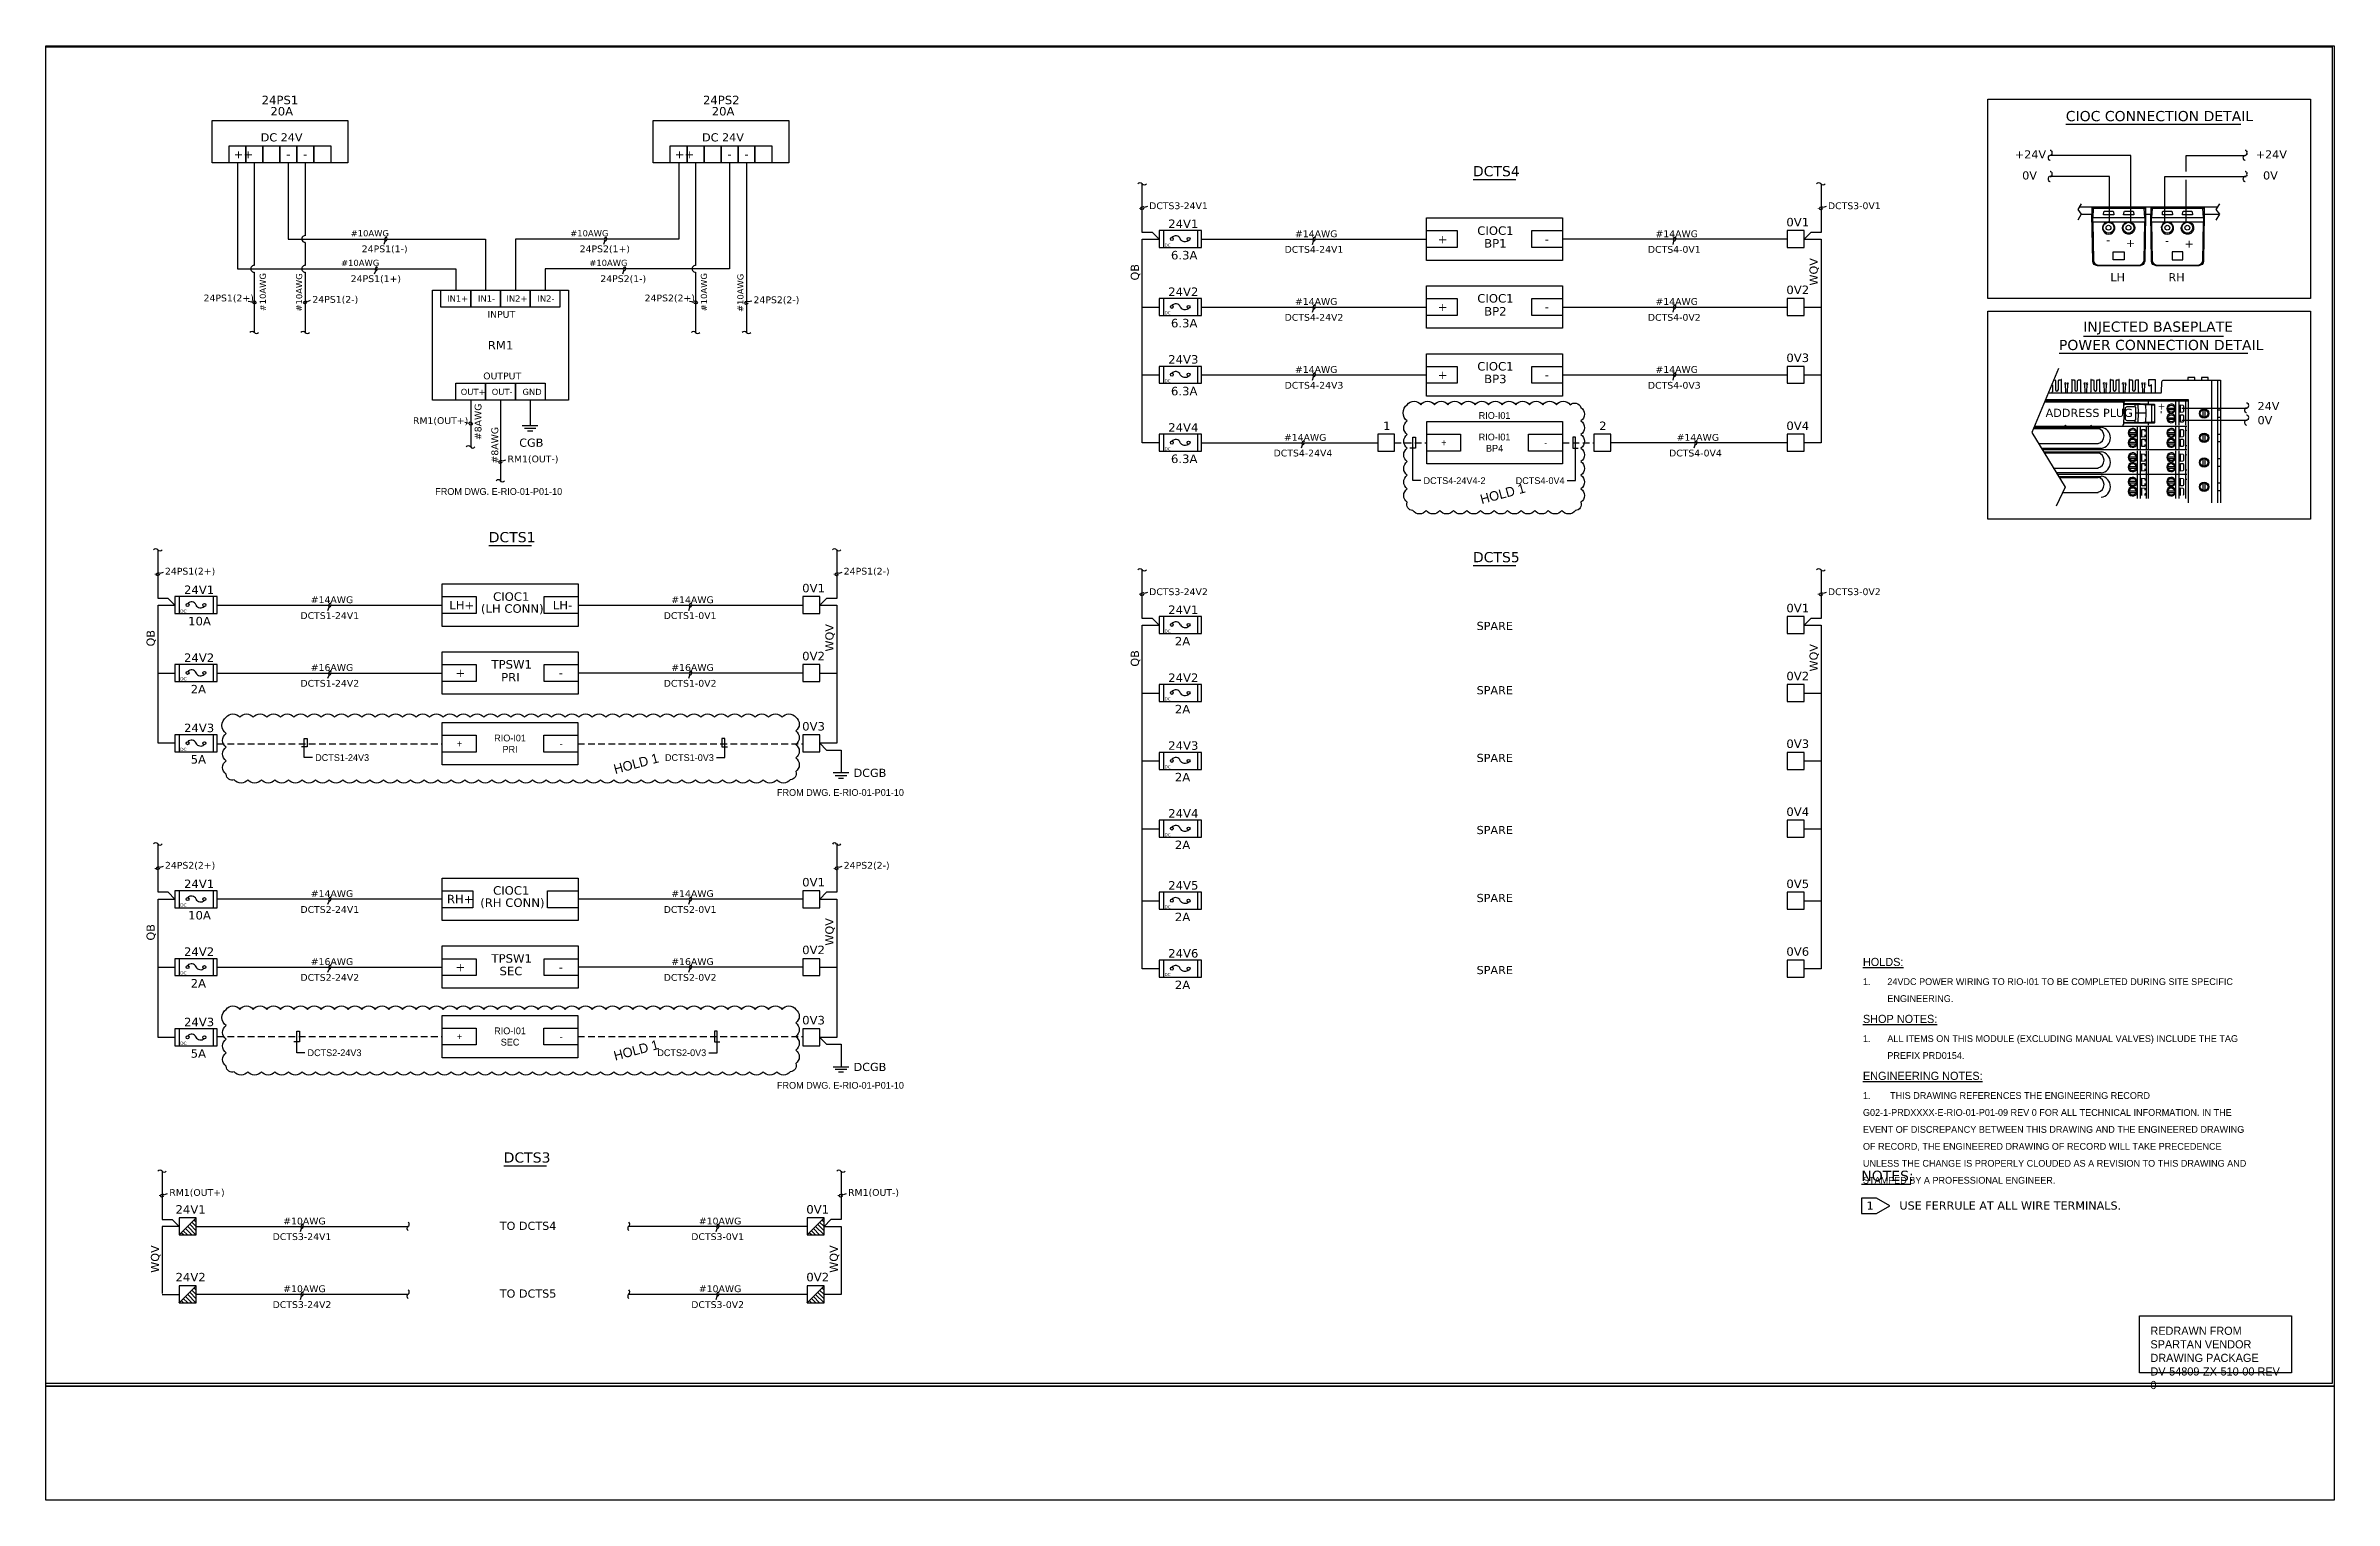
# Model space of a CAD drawing. Extents: x 7512 to 8356, y 0 to 536.
import ezdxf
from ezdxf.enums import TextEntityAlignment as Align

# ---------------------------------------------------------------- set-up
doc = ezdxf.new("R2010")
doc.units = 0
doc.header["$LTSCALE"] = 10
doc.header["$MEASUREMENT"] = 0
doc.linetypes.add('G02-1-PRDXXXX-E-MRIO-01-P01-01$0$HIDDEN', pattern=[0.375, 0.25, -0.125])
for name, color, linetype in [('G02-1-PRDXXXX-E-MRIO-01-P01-01$0$ANNOTATION', 7, 'Continuous'), ('G02-1-PRDXXXX-E-MRIO-01-P01-01$0$ENGINEERING NOTE', 2, 'Continuous'), ('G02-1-PRDXXXX-E-MRIO-01-P01-01$0$FWIRE-1', 1, 'G02-1-PRDXXXX-E-MRIO-01-P01-01$0$HIDDEN'), ('G02-1-PRDXXXX-E-MRIO-01-P01-01$0$HOLD', 1, 'Continuous'), ('G02-1-PRDXXXX-E-MRIO-01-P01-01$0$SYMBOL-1', 1, 'Continuous'), ('G02-1-PRDXXXX-E-MRIO-01-P01-01$0$TEXT-2', 2, 'Continuous'), ('G02-1-PRDXXXX-E-MRIO-01-P01-01$0$TITLE', 7, 'Continuous')]:
    doc.layers.add(name, color=color, linetype=linetype)
doc.layers.add('G02-1-PRDXXXX-E-MRIO-01-P01-01$0$View', color=251, linetype='Continuous', plot=False)
doc.styles.add('G02-1-PRDXXXX-E-MRIO-01-P01-01$0$PDF Verdana', font='verdana.ttf')
doc.styles.add('G02-1-PRDXXXX-E-MRIO-01-P01-01$0$Scovan Elec', font='')
doc.styles.get('G02-1-PRDXXXX-E-MRIO-01-P01-01$0$Scovan Elec').set_extended_font_data('Franklin Gothic Medium Cond')

msp = doc.modelspace()

# ---------------------------------------------------------------- texts
at = {"layer": 'G02-1-PRDXXXX-E-MRIO-01-P01-01$0$ENGINEERING NOTE', "insert": (8182, 158), "char_height": 2.5, "width": 144, "attachment_point": 1, "style": 'G02-1-PRDXXXX-E-MRIO-01-P01-01$0$Scovan Elec'}
msp.add_mtext('\\pxsm1.5;{\\H1.2x;\\LENGINEERING NOTES:\\P\\pi-3,l3,s*,t3,36;}1.^ITHIS DRAWING REFERENCES THE ENGINEERING RECORD G02-1-PRDXXXX-E-RIO-01-P01-09 REV 0 FOR ALL TECHNICAL INFORMATION{\\H0.99999x;. IN THE EVENT OF DISCREPANCY BETWEEN THIS DRAWING AND THE ENGINEERED DRAWING OF RECORD, THE ENGINEERED DRAWING OF RECORD WILL TAKE PRECEDENCE UNLESS THE CHANGE IS PROPERLY CLOUDED AS A REVISION TO THIS DRAWING AND STAMPED BY A PROFESSIONAL ENGINEER.}', dxfattribs=at)
at = {"layer": 'G02-1-PRDXXXX-E-MRIO-01-P01-01$0$HOLD', "char_height": 3.5, "attachment_point": 4, "rotation": 15, "style": 'G02-1-PRDXXXX-E-MRIO-01-P01-01$0$Scovan Elec'}
for insert in [(8041, 369), (7721.51, 269.47), (7721.51, 163.78)]:
    msp.add_mtext('HOLD 1', dxfattribs=dict(at, insert=insert))
at = {"layer": 'G02-1-PRDXXXX-E-MRIO-01-P01-01$0$TEXT-2', "style": 'G02-1-PRDXXXX-E-MRIO-01-P01-01$0$Scovan Elec'}
for p in [(7679, 372), (7805, 261), (7805, 153)]:
    msp.add_text('FROM DWG. E-RIO-01-P01-10', height=2.5, dxfattribs=at).set_placement(p, align=Align.MIDDLE_CENTER)
for s, p in [('DCTS4-24V4-2', (8020, 376)), ('DCTS1-24V3', (7611.33, 273.87)), ('DCTS2-24V3', (7608.51, 165.03))]:
    msp.add_text(s, height=2.5, dxfattribs=at).set_placement(p, align=Align.MIDDLE_LEFT)
for s, p in [('DCTS4-0V4', (8072, 376)), ('DCTS1-0V3', (7758.33, 273.87)), ('DCTS2-0V3', (7755.51, 165.03))]:
    msp.add_text(s, height=2.5, dxfattribs=at).set_placement(p, align=Align.MIDDLE_RIGHT)
at = {"layer": 'G02-1-PRDXXXX-E-MRIO-01-P01-01$0$TEXT-2', "char_height": 2.5, "attachment_point": 5, "style": 'G02-1-PRDXXXX-E-MRIO-01-P01-01$0$Scovan Elec'}
for s, insert in [('RIO-I01', (8046.18, 400)), ('+', (8027.5, 390)), ('RIO-I01\\PBP4', (8046.18, 390)), ('-', (8065, 390)), ('+', (7664.51, 279)), ('RIO-I01\\PPRI', (7683.19, 279)), ('-', (7702.01, 279)), ('+', (7664.51, 171)), ('RIO-I01\\PSEC', (7683.19, 171)), ('-', (7702.01, 171))]:
    msp.add_mtext(s, dxfattribs=dict(at, insert=insert))
at = {"layer": 'G02-1-PRDXXXX-E-MRIO-01-P01-01$0$TEXT-2', "char_height": 3, "attachment_point": 1, "style": 'G02-1-PRDXXXX-E-MRIO-01-P01-01$0$Scovan Elec'}
for s, width, gutter_width, insert in [('\\pxsm1.5;{\\LHOLDS:\\P\\pi-3,l3,s*,t3;\\H0.83333x;\\l1.^I24VDC POWER WIRING TO RIO-I01 TO BE COMPLETED DURING SITE SPECIFIC ENGINEERING.}', 144, 12.5, (8182, 200)), ('\\pxsm1.5;{\\LSHOP NOTES:\\P\\pi-3,l3,s*,t3;\\H0.83333x;\\l1.^IALL ITEMS ON THIS MODULE (EXCLUDING MANUAL VALVES) INCLUDE THE TAG PREFIX PRD0154.}', 144, 12, (8182, 179)), ('REDRAWN FROM SPARTAN VENDOR DRAWING PACKAGE DV-54809-ZX-510-00 REV 0', 49, 12.5, (8288, 64))]:
    msp.add_mtext_dynamic_manual_height_columns(s, width=width, gutter_width=gutter_width, heights=[0], dxfattribs=dict(at, insert=insert))

# ---------------------------------------------------------------- blocks, each defined once
blk = doc.blocks.new('G02-1-PRDXXXX-E-MRIO-01-P01-01$0$DV-54809-ZX-510-00')
at = {"layer": 'G02-1-PRDXXXX-E-MRIO-01-P01-01$0$ANNOTATION', "transparency": 33554559}
h = blk.add_hatch(color=256, dxfattribs=at)
h.paths.add_polyline_path([(546.22, 46.91), (544.44, 46.91), (546.22, 46.91)], flags=0)
h.paths.add_polyline_path([(546.22, 46.91), (544.44, 46.91), (546.22, 46.91)], flags=0)
h.paths.add_polyline_path([(546.22, 46.91), (544.44, 46.91), (546.22, 46.91)], flags=0)
h.paths.add_polyline_path([(546.22, 46.91), (544.44, 46.91), (546.22, 46.91)], flags=0)
h = blk.add_hatch(color=256, dxfattribs=at)
h.paths.add_polyline_path([(546.22, 46.74), (544.44, 46.74), (546.22, 46.74)], flags=0)
h.paths.add_polyline_path([(546.22, 46.74), (544.44, 46.74), (546.22, 46.74)], flags=0)
h.paths.add_polyline_path([(546.22, 46.74), (544.44, 46.74), (546.22, 46.74)], flags=0)
h.paths.add_polyline_path([(546.22, 46.74), (544.44, 46.74), (546.22, 46.74)], flags=0)
h.paths.add_polyline_path([(546.22, 46.74), (544.44, 46.74), (546.22, 46.74)], flags=0)
h = blk.add_hatch(color=256, dxfattribs=at)
h.paths.add_polyline_path([(552.15, 42.17), (550.28, 42.17), (552.15, 42.17)], flags=0)
h.paths.add_polyline_path([(552.15, 42.17), (550.28, 42.17), (552.15, 42.17)], flags=0)
h.paths.add_polyline_path([(552.15, 42.17), (550.28, 42.17), (552.15, 42.17)], flags=0)
h.paths.add_polyline_path([(552.15, 42.17), (550.28, 42.17), (552.15, 42.17)], flags=0)
h.paths.add_polyline_path([(552.15, 42.17), (550.28, 42.17), (552.15, 42.17)], flags=0)
h = blk.add_hatch(color=256, dxfattribs=at)
h.paths.add_polyline_path([(552.15, 42), (550.28, 42), (552.15, 42)], flags=0)
h.paths.add_polyline_path([(552.15, 42), (550.28, 42), (552.15, 42)], flags=0)
h.paths.add_polyline_path([(552.15, 42), (550.28, 42), (552.15, 42)], flags=0)
h = blk.add_hatch(color=256, dxfattribs=at)
h.paths.add_polyline_path([(546.13, 29.8), (544.19, 29.8), (546.13, 29.8)], flags=0)
h.paths.add_polyline_path([(546.13, 29.8), (544.19, 29.8), (546.13, 29.8)], flags=0)
h.paths.add_polyline_path([(546.13, 29.8), (544.19, 29.8), (546.13, 29.8)], flags=0)
h.paths.add_polyline_path([(546.13, 29.8), (544.19, 29.8), (546.13, 29.8)], flags=0)
h.paths.add_polyline_path([(546.13, 29.8), (544.19, 29.8), (546.13, 29.8)], flags=0)
h = blk.add_hatch(color=256, dxfattribs=at)
h.paths.add_polyline_path([(596.6, 31.67), (594.73, 31.67), (596.6, 31.67)], flags=0)
h.paths.add_polyline_path([(596.6, 31.67), (594.73, 31.67), (596.6, 31.67)], flags=0)
h.paths.add_polyline_path([(596.6, 31.67), (594.73, 31.67), (596.6, 31.67)], flags=0)
h = blk.add_hatch(color=256, dxfattribs=at)
h.paths.add_polyline_path([(621.15, 32.34), (619.29, 32.34), (621.15, 32.34)], flags=0)
h.paths.add_polyline_path([(621.15, 32.34), (619.29, 32.34), (621.15, 32.34)], flags=0)
h.paths.add_polyline_path([(621.15, 32.34), (619.29, 32.34), (621.15, 32.34)], flags=0)
h = blk.add_hatch(color=256, dxfattribs=at)
h.paths.add_polyline_path([(621.15, 32.18), (619.29, 32.18), (621.15, 32.18)], flags=0)
h.paths.add_polyline_path([(621.15, 32.18), (619.29, 32.18), (621.15, 32.18)], flags=0)
h.paths.add_polyline_path([(621.15, 32.18), (619.29, 32.18), (621.15, 32.18)], flags=0)
h.paths.add_polyline_path([(621.15, 32.18), (619.29, 32.18), (621.15, 32.18)], flags=0)
at = {"layer": 'G02-1-PRDXXXX-E-MRIO-01-P01-01$0$ANNOTATION', "lineweight": 25}
for points in [[(716.06, 516.64), (835.02, 516.64), (835.02, 443.15), (716.06, 443.15)], [(61.3, 508.85), (111.34, 508.85), (111.34, 493.19), (61.3, 493.19)], [(223.96, 508.85), (274, 508.85), (274, 493.19), (223.96, 493.19)], [(67.57, 499.45), (73.75, 499.45), (73.75, 493.19), (67.57, 493.19)], [(73.75, 499.45), (80.01, 499.45), (80.01, 493.19), (73.75, 493.19)], [(80.01, 499.45), (86.28, 499.45), (86.28, 493.19), (80.01, 493.19)], [(86.28, 499.45), (92.55, 499.45), (92.55, 493.19), (86.28, 493.19)], [(92.55, 499.45), (98.81, 499.45), (98.81, 493.19), (92.55, 493.19)], [(98.81, 499.45), (105.08, 499.45), (105.08, 493.19), (98.81, 493.19)], [(230.22, 499.45), (236.49, 499.45), (236.49, 493.19), (230.22, 493.19)], [(236.49, 499.45), (242.75, 499.45), (242.75, 493.19), (236.49, 493.19)], [(242.75, 499.45), (249.02, 499.45), (249.02, 493.19), (242.75, 493.19)], [(249.02, 499.45), (255.29, 499.45), (255.29, 493.19), (249.02, 493.19)], [(255.29, 499.45), (261.47, 499.45), (261.47, 493.19), (255.29, 493.19)], [(261.47, 499.45), (267.73, 499.45), (267.73, 493.19), (261.47, 493.19)], [(509.05, 472.87), (559.17, 472.87), (559.17, 457.2), (509.05, 457.2)], [(773.64, 476.34), (754.93, 476.34), (754.76, 473.04), (773.89, 473.04)], [(759.84, 475.41), (761.36, 475.41), (761.87, 475.41), (762.21, 475.32), (762.38, 475.15), (762.46, 473.97), (758.74, 473.97), (758.82, 475.15), (759.07, 475.32), (759.33, 475.41)], [(767.2, 475.41), (768.81, 475.41), (769.32, 475.41), (769.57, 475.32), (769.74, 475.15), (769.83, 473.97), (766.1, 473.97), (766.27, 475.15), (766.44, 475.32), (766.69, 475.41)], [(795.31, 476.34), (776.6, 476.34), (776.43, 473.04), (795.57, 473.04)], [(781.51, 475.41), (783.04, 475.41), (783.63, 475.41), (783.88, 475.32), (784.05, 475.15), (784.14, 473.97), (780.41, 473.97), (780.5, 475.15), (780.75, 475.32), (781, 475.41)], [(788.88, 475.41), (790.49, 475.41), (791, 475.41), (791.25, 475.32), (791.42, 475.15), (791.5, 473.97), (787.78, 473.97), (787.95, 475.15), (788.12, 475.32), (788.37, 475.41)], [(410.57, 468.21), (410.57, 461.94), (426.15, 461.94), (426.15, 468.21)], [(509.05, 468.21), (520.39, 468.21), (520.39, 461.94), (509.05, 461.94)], [(547.91, 468.21), (559.17, 468.21), (559.17, 461.94), (547.91, 461.94)], [(642.07, 468.21), (642.07, 461.94), (648.33, 461.94), (648.33, 468.21)], [(771.94, 455.51), (772.54, 455.68), (773.13, 456.02), (773.47, 456.52), (773.64, 457.2), (773.89, 471.26), (768.81, 471.26), (767.96, 471.43), (767.2, 471.26), (761.45, 471.26), (760.6, 471.43), (759.75, 471.26), (754.76, 471.26), (755.01, 457.2), (755.09, 456.52), (755.52, 456.02), (756.03, 455.68), (756.7, 455.51)], [(793.62, 455.51), (794.21, 455.68), (794.81, 456.02), (795.14, 456.52), (795.31, 457.2), (795.57, 471.26), (790.49, 471.26), (789.64, 471.43), (788.88, 471.26), (783.12, 471.26), (782.27, 471.43), (781.43, 471.26), (776.43, 471.26), (776.69, 457.2), (776.77, 456.52), (777.19, 456.02), (777.7, 455.68), (778.38, 455.51)], [(766.27, 460.42), (766.27, 457.46), (762.29, 457.46), (762.29, 460.42)], [(784.05, 460.42), (784.05, 457.46), (787.95, 457.46), (787.95, 460.42)], [(509.05, 447.8), (559.17, 447.8), (559.17, 432.22), (509.05, 432.22)], [(142.59, 446.28), (192.71, 446.28), (192.71, 405.64), (142.59, 405.64)], [(145.72, 446.28), (156.73, 446.28), (156.73, 440.01), (145.72, 440.01)], [(156.73, 446.28), (167.65, 446.28), (167.65, 440.01), (156.73, 440.01)], [(167.65, 446.28), (178.57, 446.28), (178.57, 440.01), (167.65, 440.01)], [(178.57, 446.28), (189.58, 446.28), (189.58, 440.01), (178.57, 440.01)], [(410.57, 443.15), (410.57, 436.88), (426.15, 436.88), (426.15, 443.15)], [(509.05, 443.15), (520.39, 443.15), (520.39, 436.88), (509.05, 436.88)], [(547.91, 443.15), (559.17, 443.15), (559.17, 436.88), (547.91, 436.88)], [(642.07, 443.15), (642.07, 436.88), (648.33, 436.88), (648.33, 443.15)], [(716.06, 438.49), (835.02, 438.49), (835.02, 361.78), (716.06, 361.78)], [(509.05, 422.82), (559.17, 422.82), (559.17, 407.16), (509.05, 407.16)], [(410.57, 418.08), (410.57, 411.9), (426.15, 411.9), (426.15, 418.08)], [(509.05, 418.08), (520.39, 418.08), (520.39, 411.9), (509.05, 411.9)], [(547.91, 418.08), (559.17, 418.08), (559.17, 411.9), (547.91, 411.9)], [(642.07, 418.08), (642.07, 411.9), (648.33, 411.9), (648.33, 418.08)], [(151.22, 411.9), (162.15, 411.9), (162.15, 405.64), (151.22, 405.64)], [(162.15, 411.9), (173.15, 411.9), (173.15, 405.64), (162.15, 405.64)], [(173.15, 411.9), (184.08, 411.9), (184.08, 405.64), (173.15, 405.64)], [(788.03, 401.23), (787.1, 401.15), (787.1, 403.94), (788.03, 403.86), (788.2, 403.52), (788.2, 403.1), (788.2, 402), (788.2, 401.57)], [(788.03, 397.59), (787.1, 397.51), (787.1, 400.3), (788.03, 400.22), (788.2, 399.88), (788.2, 399.46), (788.2, 398.35), (788.2, 397.93)], [(410.57, 393.11), (410.57, 386.84), (426.15, 386.84), (426.15, 393.11)], [(491.09, 393.11), (491.09, 386.84), (497.27, 386.84), (497.27, 393.11)], [(570.74, 393.11), (570.74, 386.84), (577.01, 386.84), (577.01, 393.11)], [(642.07, 393.11), (642.07, 386.84), (648.33, 386.84), (648.33, 393.11)], [(788.03, 392.17), (787.1, 392.09), (787.1, 394.88), (788.03, 394.88), (788.2, 394.46), (788.2, 394.12), (788.2, 392.94), (788.2, 392.51)], [(788.03, 388.62), (787.1, 388.53), (787.1, 391.33), (788.03, 391.24), (788.2, 390.9), (788.2, 390.48), (788.2, 389.38), (788.2, 388.96)], [(788.03, 383.2), (787.1, 383.11), (787.1, 385.91), (788.03, 385.82), (788.2, 385.48), (788.2, 385.06), (788.2, 383.96), (788.2, 383.54)], [(788.03, 379.56), (787.1, 379.47), (787.1, 382.35), (788.03, 382.27), (788.2, 381.84), (788.2, 381.51), (788.2, 380.32), (788.2, 379.98)], [(788.03, 374.14), (787.1, 374.14), (787.1, 376.93), (788.03, 376.85), (788.2, 376.51), (788.2, 376.09), (788.2, 374.9), (788.2, 374.56)], [(146.14, 337.9), (196.27, 337.9), (196.27, 322.23), (146.14, 322.23)], [(47.59, 333.24), (47.59, 326.98), (63.25, 326.98), (63.25, 333.24)], [(146.14, 333.24), (158.68, 333.24), (158.68, 326.98), (146.14, 326.98)], [(183.74, 333.24), (196.27, 333.24), (196.27, 326.98), (183.74, 326.98)], [(279.16, 333.24), (279.16, 326.98), (285.43, 326.98), (285.43, 333.24)], [(410.57, 325.88), (410.57, 319.61), (426.15, 319.61), (426.15, 325.88)], [(642.07, 325.88), (642.07, 319.61), (648.33, 319.61), (648.33, 325.88)], [(146.14, 312.84), (196.27, 312.84), (196.27, 297.26), (146.14, 297.26)], [(47.59, 308.18), (47.59, 301.91), (63.25, 301.91), (63.25, 308.18)], [(146.14, 308.18), (158.68, 308.18), (158.68, 301.91), (146.14, 301.91)], [(183.74, 308.18), (196.27, 308.18), (196.27, 301.91), (183.74, 301.91)], [(279.16, 308.18), (279.16, 301.91), (285.43, 301.91), (285.43, 308.18)], [(410.57, 300.81), (410.57, 294.55), (426.15, 294.55), (426.15, 300.81)], [(642.07, 300.81), (642.07, 294.55), (648.33, 294.55), (648.33, 300.81)], [(47.59, 282.27), (47.59, 276), (63.25, 276), (63.25, 282.27)], [(279.16, 282.27), (279.16, 276), (285.43, 276), (285.43, 282.27)], [(410.57, 275.75), (410.57, 269.48), (426.15, 269.48), (426.15, 275.75)], [(642.07, 275.75), (642.07, 269.48), (648.33, 269.48), (648.33, 275.75)], [(410.57, 250.77), (410.57, 244.51), (426.15, 244.51), (426.15, 250.77)], [(642.07, 250.77), (642.07, 244.51), (648.33, 244.51), (648.33, 250.77)], [(146.14, 229.43), (196.27, 229.43), (196.27, 213.85), (146.14, 213.85)], [(47.59, 224.78), (47.59, 218.51), (63.25, 218.51), (63.25, 224.78)], [(146.14, 224.78), (157.4, 224.78), (157.4, 218.51), (146.14, 218.51)], [(185.01, 224.78), (196.27, 224.78), (196.27, 218.51), (185.01, 218.51)], [(279.16, 224.78), (279.16, 218.51), (285.43, 218.51), (285.43, 224.78)], [(410.57, 224.18), (410.57, 217.92), (426.15, 217.92), (426.15, 224.18)], [(642.07, 224.18), (642.07, 217.92), (648.33, 217.92), (648.33, 224.18)], [(146.14, 204.46), (196.27, 204.46), (196.27, 188.79), (146.14, 188.79)], [(47.59, 199.71), (47.59, 193.53), (63.25, 193.53), (63.25, 199.71)], [(146.14, 199.71), (158.68, 199.71), (158.68, 193.53), (146.14, 193.53)], [(183.74, 199.71), (196.27, 199.71), (196.27, 193.53), (183.74, 193.53)], [(279.16, 199.71), (279.16, 193.53), (285.43, 193.53), (285.43, 199.71)], [(410.57, 199.12), (410.57, 192.86), (426.15, 192.86), (426.15, 199.12)], [(642.07, 199.12), (642.07, 192.86), (648.33, 192.86), (648.33, 199.12)], [(47.59, 173.81), (47.59, 167.54), (63.25, 167.54), (63.25, 173.81)], [(279.16, 173.81), (279.16, 167.54), (285.43, 167.54), (285.43, 173.81)], [(675.02, 111.43), (669.43, 111.43), (669.43, 105.76), (675.02, 105.76), (679.93, 108.63)], [(49.19, 104.12), (49.19, 97.85), (55.46, 97.85), (55.46, 104.12)], [(280.69, 104.12), (280.69, 97.85), (286.95, 97.85), (286.95, 104.12)], [(49.19, 79.06), (49.19, 72.79), (55.46, 72.79), (55.46, 79.06)], [(280.69, 79.06), (280.69, 72.79), (286.95, 72.79), (286.95, 79.06)]]:
    blk.add_lwpolyline(points, close=True, dxfattribs=at)
for points in [[(744.85, 507.41), (809.37, 507.41)], [(70.7, 493.19), (70.7, 454.07), (151.22, 454.07), (151.22, 446.28)], [(76.88, 493.19), (76.88, 455.34)], [(89.41, 493.19), (89.41, 465.08), (161.38, 465.08), (162.15, 465.08), (162.15, 446.28)], [(95.68, 493.19), (95.68, 466.26)], [(233.36, 493.19), (233.36, 465.08), (173.15, 465.08), (173.15, 446.28)], [(252.15, 493.19), (252.15, 454.07), (184.08, 454.07), (184.08, 446.28)], [(239.62, 493.19), (239.62, 455.34)], [(258.33, 493.19), (258.33, 430.61)], [(768.73, 471.43), (768.73, 495.9), (739.09, 495.9)], [(789.13, 490.05), (789.13, 495.9), (810.98, 495.9)], [(410.57, 389.97), (404.31, 389.97), (404.31, 465.08), (410.57, 465.08), (408.03, 467.53), (404.31, 467.53), (404.31, 485.4)], [(526.24, 487.09), (542.07, 487.09)], [(654.6, 485.4), (654.6, 467.53), (650.79, 467.53), (648.33, 465.08), (654.6, 465.08), (654.6, 389.97), (648.33, 389.97)], [(760.94, 471.43), (760.94, 488.11), (739.09, 488.11)], [(781.26, 471.43), (781.26, 488.11), (810.98, 488.11)], [(789.13, 471.43), (789.13, 486.92)], [(406.17, 477.1), (404.99, 476.68), (404.56, 476.93), (403.8, 476.68), (403.55, 476.25), (404.05, 476), (404.82, 476.25), (404.9, 476.51)], [(656.46, 477.1), (655.28, 476.68), (654.85, 476.93), (654.09, 476.68), (653.84, 476.25), (654.34, 476), (655.11, 476.25), (655.19, 476.51)], [(750.52, 478.12), (749.25, 476), (750.52, 474.22), (749.25, 472.02)], [(749.76, 476.93), (800.65, 476.93)], [(801.33, 474.14), (795.82, 474.14), (795.57, 456.95), (795.4, 456.27), (795.06, 455.76), (794.47, 455.42), (793.87, 455.25), (778.13, 455.25), (777.45, 455.42), (776.94, 455.76), (776.52, 456.27), (776.43, 456.95), (776.09, 474.14), (774.15, 474.14), (773.89, 456.95), (773.72, 456.27), (773.38, 455.76), (772.79, 455.42), (772.2, 455.25), (756.45, 455.25), (755.77, 455.42), (755.26, 455.76), (754.84, 456.27), (754.76, 456.95), (754.42, 474.14), (750.52, 474.14)], [(754.42, 476.93), (754.42, 474.14)], [(754.76, 471.26), (754.76, 473.04)], [(754.93, 476.17), (754.93, 476.93)], [(773.72, 476.93), (773.64, 476.17)], [(773.89, 473.04), (773.89, 471.26)], [(774.15, 476.93), (774.15, 474.14)], [(776.09, 476.93), (776.09, 474.14)], [(776.43, 471.26), (776.43, 473.04)], [(776.6, 476.17), (776.6, 476.93)], [(795.4, 476.93), (795.4, 476.17)], [(795.57, 473.04), (795.57, 471.26)], [(795.82, 476.93), (795.82, 474.14)], [(801.41, 478.12), (800.06, 476), (801.41, 474.22), (800.14, 472.02)], [(124.81, 463.21), (125.14, 464.31), (125.65, 464.57), (125.91, 465.33), (125.65, 465.75), (125.14, 465.5), (124.89, 464.82), (125.06, 464.57)], [(205.75, 463.21), (206.09, 464.31), (206.6, 464.57), (206.85, 465.33), (206.6, 465.75), (206.09, 465.5), (205.84, 464.82), (206.01, 464.57)], [(412.1, 468.21), (412.1, 461.94)], [(424.63, 468.21), (424.63, 461.94)], [(426.15, 465.08), (509.05, 465.08)], [(467.05, 463.13), (467.39, 464.31), (467.9, 464.57), (468.15, 465.33), (467.9, 465.75), (467.39, 465.5), (467.13, 464.82), (467.3, 464.57)], [(642.07, 465.08), (559.17, 465.08)], [(599.98, 463.13), (600.32, 464.31), (600.83, 464.57), (601.09, 465.33), (600.83, 465.75), (600.32, 465.5), (600.07, 464.82), (600.24, 464.57)], [(95.68, 463.81), (95.68, 455.34)], [(76.88, 452.88), (76.88, 430.61)], [(95.68, 452.88), (95.68, 430.61)], [(121.25, 452.21), (121.67, 453.39), (122.1, 453.65), (122.35, 454.32), (122.1, 454.83), (121.67, 454.58), (121.42, 453.81), (121.5, 453.65)], [(212.78, 452.21), (213.12, 453.39), (213.63, 453.65), (213.88, 454.32), (213.63, 454.83), (213.12, 454.58), (212.86, 453.81), (213.03, 453.65)], [(239.62, 452.88), (239.62, 430.61)], [(74.68, 442.21), (76.12, 441.88), (76.46, 441.45), (77.22, 441.28), (77.64, 441.62), (77.39, 442.05), (76.63, 442.21), (76.37, 442.05)], [(97.54, 442.38), (96.44, 441.96), (95.93, 442.21), (95.17, 441.96), (94.92, 441.54), (95.43, 441.28), (96.19, 441.54), (96.27, 441.71)], [(237.34, 442.21), (238.86, 441.88), (239.11, 441.45), (239.88, 441.28), (240.38, 441.62), (240.04, 442.05), (239.28, 442.21), (239.03, 442.05)], [(260.28, 442.21), (259.1, 441.88), (258.59, 442.05), (257.91, 441.88), (257.66, 441.37), (258.16, 441.11), (258.84, 441.37), (259.01, 441.62)], [(404.31, 440.01), (410.57, 440.01)], [(412.1, 443.15), (412.1, 436.88)], [(424.63, 443.15), (424.63, 436.88)], [(426.15, 440.01), (509.05, 440.01)], [(467.05, 438.15), (467.39, 439.25), (467.9, 439.51), (468.15, 440.27), (467.9, 440.78), (467.39, 440.52), (467.13, 439.76), (467.3, 439.51)], [(559.17, 440.01), (642.07, 440.01)], [(599.98, 438.15), (600.32, 439.25), (600.83, 439.51), (601.09, 440.27), (600.83, 440.78), (600.32, 440.52), (600.07, 439.76), (600.24, 439.51)], [(648.33, 440.01), (654.6, 440.01)], [(742.31, 422.99), (811.91, 422.99)], [(751.28, 429.26), (802.93, 429.26)], [(404.31, 415.04), (410.57, 415.04)], [(412.1, 418.08), (412.1, 411.9)], [(424.63, 418.08), (424.63, 411.9)], [(426.15, 415.04), (509.05, 415.04)], [(467.05, 413.09), (467.39, 414.27), (467.9, 414.53), (468.15, 415.2), (467.9, 415.71), (467.39, 415.46), (467.13, 414.78), (467.3, 414.53)], [(559.17, 415.04), (642.07, 415.04)], [(599.98, 413.09), (600.32, 414.27), (600.83, 414.53), (601.09, 415.2), (600.83, 415.71), (600.32, 415.46), (600.07, 414.78), (600.24, 414.53)], [(648.33, 415.04), (654.6, 415.04)], [(742.14, 417.41), (732.32, 393.78), (744.51, 373.55), (741.21, 366.6)], [(792.35, 413.09), (792.35, 414.02), (789.81, 414.02), (789.81, 413.09)], [(797.26, 413.09), (797.26, 414.02), (794.81, 414.02), (794.81, 413.09)], [(156.73, 405.64), (156.73, 388.36)], [(167.65, 405.64), (167.65, 375.92)], [(178.57, 405.64), (178.57, 396.24)], [(736.97, 405.04), (766.53, 405.04)], [(737.14, 405.47), (789.56, 405.47), (789.98, 405.81)], [(789.98, 367.87), (789.98, 405.81), (737.31, 405.81)], [(738.33, 408.35), (779.73, 408.35), (779.9, 408.43), (780.07, 408.68), (780.24, 412.41), (780.33, 412.66), (780.5, 412.92), (780.67, 413.09), (780.92, 413.09), (801.83, 413.09), (801.83, 367.87)], [(739.85, 411.39), (739.85, 408.77)], [(740.79, 413.17), (740.95, 412.83), (740.95, 409.53)], [(742.06, 409.53), (742.06, 412.83), (742.31, 413.17), (743.16, 413.17)], [(743.24, 408.77), (743.24, 413.09)], [(744.43, 411.56), (744.43, 411.56)], [(744.85, 411.99), (744.76, 412.07), (744.6, 411.99)], [(744.85, 408.68), (744.68, 411.56)], [(745.44, 411.65), (745.36, 411.99), (745.44, 412.07), (745.61, 411.99)], [(745.44, 411.56), (745.36, 408.68)], [(745.78, 411.56), (745.78, 411.56)], [(746.97, 413.09), (746.97, 408.77)], [(747.05, 413.17), (747.9, 413.17), (748.07, 412.83), (748.07, 409.53)], [(749.17, 409.53), (749.17, 412.83), (749.42, 413.17), (750.27, 413.17)], [(750.35, 408.77), (750.35, 413.09)], [(751.54, 411.56), (751.54, 411.56)], [(751.96, 411.99), (751.88, 412.07), (751.71, 411.99)], [(751.96, 408.68), (751.79, 411.56)], [(752.55, 411.65), (752.47, 411.99), (752.55, 412.07), (752.72, 411.99)], [(752.55, 411.56), (752.47, 408.68)], [(754.08, 413.09), (754.08, 408.77)], [(754.16, 413.17), (755.01, 413.17), (755.18, 412.83), (755.18, 409.53)], [(756.28, 409.53), (756.28, 412.83), (756.45, 413.17), (757.3, 413.17)], [(757.38, 408.77), (757.38, 413.09)], [(758.65, 411.56), (758.65, 411.73), (758.65, 411.82)], [(758.65, 411.56), (758.65, 411.56)], [(759.07, 411.99), (758.9, 412.07), (758.74, 411.99)], [(759.07, 408.68), (758.9, 411.56)], [(759.67, 411.65), (759.5, 411.99), (759.67, 412.07), (759.75, 411.99)], [(759.67, 411.56), (759.5, 408.68)], [(759.92, 411.56), (759.92, 411.56)], [(761.11, 413.09), (761.11, 408.77)], [(761.28, 413.17), (762.04, 413.17), (762.29, 412.83), (762.29, 409.53)], [(763.39, 409.53), (763.39, 412.83), (763.56, 413.17), (764.41, 413.17)], [(764.49, 408.77), (764.49, 413.09)], [(765.68, 411.56), (765.68, 411.56)], [(766.1, 411.99), (766.02, 412.07), (765.85, 411.99)], [(766.1, 408.68), (766.02, 411.56)], [(766.78, 411.65), (766.61, 411.99), (766.69, 412.07), (766.86, 411.99)], [(766.78, 411.56), (766.61, 408.68)], [(767.03, 411.73), (767.03, 411.56)], [(767.03, 411.56), (767.03, 411.56)], [(768.22, 413.09), (768.22, 408.77)], [(768.3, 413.17), (769.15, 413.17), (769.4, 412.83), (769.4, 409.53)], [(770.5, 409.53), (770.5, 412.83), (770.67, 413.17), (771.52, 413.17)], [(771.61, 408.77), (771.61, 413.09)], [(772.79, 411.56), (772.79, 411.56)], [(773.21, 411.99), (773.13, 412.07), (772.96, 411.99)], [(773.21, 408.68), (773.13, 411.56)], [(773.81, 411.65), (773.72, 411.99), (773.81, 412.07), (773.98, 411.99)], [(773.81, 411.56), (773.72, 408.68)], [(774.15, 411.73), (774.15, 411.56)], [(774.15, 411.56), (774.15, 411.56)], [(775.16, 405.04), (775.16, 404.2), (777.36, 404.2), (777.53, 404.11), (777.53, 403.94), (777.53, 397.51), (776.52, 397.51), (776.52, 403.94), (777.53, 403.94)], [(777.87, 408.35), (777.87, 413.17), (775.33, 413.17), (775.33, 411.06)], [(776.35, 408.68), (776.35, 411.39), (775.59, 410.89)], [(785.32, 396.41), (785.32, 398.52), (785.41, 398.95), (785.32, 399.37), (785.32, 402.17), (785.41, 402.5), (785.32, 402.93), (785.32, 405.04)], [(786.42, 405.04), (786.42, 396.41)], [(789.05, 396.41), (789.05, 405.04)], [(789.56, 405.47), (789.56, 405.47)], [(798.62, 367.87), (798.62, 413.09)], [(800.73, 413.09), (800.73, 367.87)], [(154.53, 397.51), (155.97, 397.17), (156.22, 396.75), (156.98, 396.58), (157.49, 396.83), (157.15, 397.34), (156.39, 397.51), (156.13, 397.34)], [(766.1, 404.71), (766.19, 400.3), (766.1, 396.75)], [(770.67, 401.06), (770.67, 402.67), (770.59, 403.01), (770.34, 403.18), (770.34, 404.03), (766.44, 404.03), (766.36, 404.03), (766.1, 403.77)], [(775.16, 404.2), (774.48, 404.2), (772.2, 404.28), (771.18, 404.28), (767.29, 404.28), (766.19, 404.28)], [(766.19, 397.68), (766.36, 397.42), (766.44, 397.42), (770.34, 397.42), (770.34, 398.27), (770.59, 398.52), (770.67, 398.78), (770.67, 401.06), (771.44, 401.06), (774.32, 401.06)], [(766.78, 401.06), (766.19, 401.06)], [(775.16, 397.25), (774.48, 397.25), (772.2, 397.17), (771.18, 397.17), (767.29, 397.17), (766.53, 397.17), (766.19, 397.17)], [(770.34, 398.27), (769.91, 398.1), (767.46, 398.1), (767.2, 398.19), (767.03, 398.35), (766.86, 398.52), (766.78, 398.78), (766.78, 401.06), (766.78, 402.67), (766.86, 402.93), (767.03, 403.1), (767.2, 403.27), (767.46, 403.35), (769.91, 403.35), (770.34, 403.18)], [(770.34, 404.03), (771.35, 404.03)], [(771.35, 397.42), (770.34, 397.42)], [(774.32, 397.51), (774.4, 401.06), (774.32, 403.94), (774.23, 403.94), (771.35, 404.03), (771.44, 401.06), (771.35, 397.42), (774.23, 397.51)], [(776.52, 403.94), (776.18, 403.94), (774.82, 403.94), (773.55, 403.94)], [(773.55, 397.51), (774.82, 397.51), (776.18, 397.51), (776.52, 397.51)], [(774.23, 397.51), (774.23, 397.51)], [(774.32, 401.06), (774.32, 401.06)], [(774.4, 401.06), (774.4, 401.06)], [(777.53, 397.51), (777.53, 397.34), (777.36, 397.25), (775.16, 397.25), (775.16, 396.41)], [(782.44, 402.76), (784.98, 402.76)], [(782.44, 402.25), (784.98, 402.25)], [(782.44, 399.2), (784.98, 399.2)], [(782.44, 398.61), (784.98, 398.61)], [(787.52, 402.76), (811.49, 402.76)], [(787.52, 398.27), (811.49, 398.27)], [(795.31, 402), (795.31, 399.46)], [(796.08, 402), (796.08, 399.46)], [(800.99, 402.17), (801.66, 402.17)], [(801.66, 399.29), (800.99, 399.29)], [(181.45, 396.24), (175.69, 396.24)], [(180.69, 395.22), (176.54, 395.22)], [(179.59, 394.21), (177.64, 394.21)], [(412.1, 393.11), (412.1, 386.84)], [(424.63, 393.11), (424.63, 386.84)], [(426.15, 389.97), (491.09, 389.97)], [(462.99, 388.11), (463.41, 389.21), (463.83, 389.46), (464.09, 390.23), (463.83, 390.73), (463.41, 390.48), (463.15, 389.72), (463.24, 389.46)], [(642.07, 389.97), (577.01, 389.97)], [(607.77, 388.11), (608.11, 389.21), (608.62, 389.46), (608.88, 390.23), (608.62, 390.73), (608.11, 390.48), (607.86, 389.72), (608.03, 389.46)], [(732.91, 395.22), (756.79, 395.22)], [(733.08, 395.56), (757.89, 395.56)], [(733.25, 396.07), (789.47, 396.07)], [(734.77, 389.72), (756.79, 389.72)], [(744.68, 396.24), (744.43, 396.41)], [(744.51, 396.41), (744.76, 396.32)], [(753.99, 396.32), (754.25, 396.41), (753.99, 396.24)], [(768.22, 393.78), (770.84, 393.78)], [(768.22, 393.19), (770.84, 393.19)], [(768.22, 390.23), (770.84, 390.23)], [(768.22, 389.63), (770.84, 389.63)], [(771.18, 387.43), (771.18, 389.55), (771.18, 390.31), (771.18, 393.11), (771.18, 393.95), (771.18, 396.07)], [(772.2, 396.07), (772.2, 387.43)], [(774.06, 392.94), (773.98, 392.51), (773.89, 392.17), (772.88, 392.09), (772.88, 394.88), (773.89, 394.88), (773.98, 394.46), (774.06, 394.12)], [(774.06, 389.38), (773.98, 388.96), (773.89, 388.62), (772.88, 388.53), (772.88, 391.33), (773.89, 391.24), (773.98, 390.9), (774.06, 390.48)], [(774.48, 396.07), (774.48, 387.43)], [(775.16, 396.07), (775.16, 387.43)], [(782.44, 393.78), (784.98, 393.78)], [(782.44, 393.19), (784.98, 393.19)], [(782.44, 390.23), (784.98, 390.23)], [(782.44, 389.63), (784.98, 389.63)], [(785.32, 387.43), (785.32, 389.55), (785.41, 389.89), (785.32, 390.31), (785.32, 393.11), (785.41, 393.53), (785.32, 393.95), (785.32, 396.07)], [(786.42, 396.07), (786.42, 387.43)], [(789.05, 387.43), (789.05, 396.07)], [(789.05, 394.29), (789.05, 394.38), (789.22, 394.54), (789.47, 394.63)], [(789.47, 388.79), (789.39, 388.79), (789.22, 388.87), (789.05, 389.13)], [(795.31, 393.02), (795.31, 390.4)], [(796.08, 393.02), (796.08, 390.4)], [(800.99, 393.11), (801.66, 393.11)], [(801.66, 390.31), (800.99, 390.31)], [(169.51, 383.54), (168.41, 383.2), (167.9, 383.45), (167.14, 383.2), (166.89, 382.69), (167.4, 382.44), (168.16, 382.69), (168.24, 382.94)], [(757.89, 387.86), (735.87, 387.86)], [(736.13, 387.43), (789.47, 387.43)], [(736.64, 386.59), (757.89, 386.59)], [(736.89, 386.25), (756.79, 386.25)], [(740.19, 380.66), (756.79, 380.66)], [(768.22, 384.81), (770.84, 384.81)], [(768.22, 384.21), (770.84, 384.21)], [(768.22, 381.17), (770.84, 381.17)], [(768.22, 380.57), (770.84, 380.57)], [(771.18, 378.37), (771.18, 380.49), (771.18, 381.34), (771.18, 384.13), (771.18, 384.89), (771.18, 387.01)], [(772.2, 387.01), (772.2, 378.37)], [(774.06, 383.96), (773.98, 383.54), (773.89, 383.2), (772.88, 383.11), (772.88, 385.91), (773.89, 385.82), (773.98, 385.48), (774.06, 385.06)], [(774.06, 380.32), (773.98, 379.98), (773.89, 379.56), (772.88, 379.47), (772.88, 382.35), (773.89, 382.27), (773.98, 381.84), (774.06, 381.51)], [(774.48, 387.01), (774.48, 378.37)], [(775.16, 387.01), (775.16, 378.37)], [(782.44, 384.81), (784.98, 384.81)], [(782.44, 384.21), (784.98, 384.21)], [(782.44, 381.17), (784.98, 381.17)], [(782.44, 380.57), (784.98, 380.57)], [(785.32, 378.37), (785.32, 380.49), (785.41, 380.91), (785.32, 381.34), (785.32, 384.13), (785.41, 384.55), (785.32, 384.89), (785.32, 387.01)], [(786.42, 387.01), (786.42, 378.37)], [(789.05, 378.37), (789.05, 387.01)], [(789.05, 385.23), (789.05, 385.32), (789.22, 385.57), (789.47, 385.65)], [(789.47, 379.81), (789.39, 379.81), (789.22, 379.9), (789.05, 380.07), (789.05, 380.15)], [(795.31, 383.96), (795.31, 381.42)], [(796.08, 383.96), (796.08, 381.42)], [(800.99, 384.13), (801.66, 384.13)], [(801.66, 381.25), (800.99, 381.25)], [(757.89, 378.88), (741.29, 378.88)], [(741.55, 378.37), (789.47, 378.37)], [(742.06, 377.53), (757.89, 377.53)], [(742.31, 377.19), (756.79, 377.19)], [(743.66, 371.68), (756.79, 371.68)], [(768.22, 375.75), (770.84, 375.75)], [(768.22, 375.24), (770.84, 375.24)], [(768.22, 372.19), (770.84, 372.19)], [(768.22, 371.6), (770.84, 371.6)], [(771.18, 369.4), (771.18, 371.51), (771.18, 372.28), (771.18, 375.07), (771.18, 375.92), (771.18, 378.03)], [(772.2, 378.03), (772.2, 369.4)], [(774.06, 374.9), (773.98, 374.56), (773.89, 374.14), (772.88, 374.14), (772.88, 376.93), (773.89, 376.85), (773.98, 376.51), (774.06, 376.09)], [(772.88, 370.5), (772.88, 373.29), (773.89, 373.21), (773.98, 372.87), (774.06, 372.45)], [(774.06, 371.34), (773.98, 370.92), (773.89, 370.58)], [(774.48, 378.03), (774.48, 369.4)], [(775.16, 378.03), (775.16, 369.4)], [(782.44, 375.75), (784.98, 375.75)], [(782.44, 375.24), (784.98, 375.24)], [(782.44, 372.19), (784.98, 372.19)], [(782.44, 371.6), (784.98, 371.6)], [(785.32, 369.4), (785.32, 371.51), (785.41, 371.94), (785.32, 372.28), (785.32, 375.07), (785.41, 375.49), (785.32, 375.92), (785.32, 378.03)], [(786.42, 378.03), (786.42, 369.4)], [(787.1, 370.5), (787.1, 373.29), (788.03, 373.21), (788.2, 372.87), (788.2, 372.45), (788.2, 371.34), (788.2, 370.92), (788.03, 370.58)], [(789.05, 369.4), (789.05, 378.03)], [(789.05, 376.26), (789.05, 376.34), (789.22, 376.51), (789.47, 376.59)], [(795.31, 374.99), (795.31, 372.45)], [(796.08, 374.99), (796.08, 372.45)], [(800.99, 375.15), (801.66, 375.15)], [(801.66, 372.28), (800.99, 372.28)], [(47.59, 279.14), (41.4, 279.14), (41.4, 330.11), (47.59, 330.11), (45.13, 332.56), (41.4, 332.56), (41.4, 350.43)], [(163.33, 352.12), (179.08, 352.12)], [(291.69, 350.43), (291.69, 332.56), (287.88, 332.56), (285.43, 330.11), (291.69, 330.11), (291.69, 279.14), (285.43, 279.14), (287.88, 276.6), (293.22, 276.6), (293.22, 268.21)], [(43.27, 342.13), (42.08, 341.71), (41.57, 341.96), (40.9, 341.71), (40.64, 341.29), (41.15, 341.03), (41.83, 341.29), (42, 341.46)], [(293.56, 342.13), (292.37, 341.71), (291.86, 341.96), (291.19, 341.71), (290.93, 341.29), (291.44, 341.03), (292.12, 341.29), (292.29, 341.46)], [(410.57, 195.99), (404.31, 195.99), (404.31, 322.74), (410.57, 322.74), (408.03, 325.2), (404.31, 325.2), (404.31, 343.06)], [(526.24, 344.76), (542.07, 344.76)], [(654.6, 343.06), (654.6, 325.2), (650.79, 325.2), (648.33, 322.74), (654.6, 322.74), (654.6, 195.99), (648.33, 195.99)], [(49.19, 333.24), (49.19, 326.98)], [(61.73, 333.24), (61.73, 326.98)], [(63.25, 330.11), (146.14, 330.11)], [(104.06, 328.16), (104.49, 329.35), (104.99, 329.6), (105.25, 330.28), (104.99, 330.79), (104.49, 330.53), (104.23, 329.86), (104.32, 329.6)], [(196.27, 330.11), (279.16, 330.11)], [(237.08, 328.16), (237.42, 329.35), (237.93, 329.6), (238.18, 330.28), (237.93, 330.79), (237.42, 330.53), (237.17, 329.86), (237.34, 329.6)], [(406.17, 334.77), (404.99, 334.34), (404.56, 334.6), (403.8, 334.34), (403.55, 333.92), (404.05, 333.67), (404.82, 333.92), (404.9, 334.09)], [(656.46, 334.77), (655.28, 334.34), (654.85, 334.6), (654.09, 334.34), (653.84, 333.92), (654.34, 333.67), (655.11, 333.92), (655.19, 334.09)], [(412.1, 325.88), (412.1, 319.61)], [(424.63, 325.88), (424.63, 319.61)], [(41.4, 305.05), (47.59, 305.05)], [(49.19, 308.18), (49.19, 301.91)], [(61.73, 308.18), (61.73, 301.91)], [(63.25, 305.05), (146.14, 305.05)], [(104.06, 303.18), (104.49, 304.28), (104.99, 304.54), (105.25, 305.3), (104.99, 305.81), (104.49, 305.55), (104.23, 304.79), (104.32, 304.54)], [(279.16, 305.05), (196.27, 305.05)], [(237.08, 303.18), (237.42, 304.28), (237.93, 304.54), (238.18, 305.3), (237.93, 305.81), (237.42, 305.55), (237.17, 304.79), (237.34, 304.54)], [(285.43, 305.05), (291.69, 305.05)], [(404.31, 297.68), (410.57, 297.68)], [(412.1, 300.81), (412.1, 294.55)], [(424.63, 300.81), (424.63, 294.55)], [(648.33, 297.68), (654.6, 297.68)], [(49.19, 282.27), (49.19, 276)], [(61.73, 282.27), (61.73, 276)], [(404.31, 272.62), (410.57, 272.62)], [(412.1, 275.75), (412.1, 269.48)], [(424.63, 275.75), (424.63, 269.48)], [(648.33, 272.62), (654.6, 272.62)], [(296.1, 268.21), (290.34, 268.21)], [(295.34, 267.2), (291.1, 267.2)], [(294.15, 266.18), (292.29, 266.18)], [(404.31, 247.64), (410.57, 247.64)], [(412.1, 250.77), (412.1, 244.51)], [(424.63, 250.77), (424.63, 244.51)], [(648.33, 247.64), (654.6, 247.64)], [(47.59, 170.67), (41.4, 170.67), (41.4, 221.64), (47.59, 221.64), (45.13, 224.18), (41.4, 224.18), (41.4, 241.97)], [(291.69, 241.97), (291.69, 224.18), (287.88, 224.18), (285.43, 221.64), (291.69, 221.64), (291.69, 170.67), (285.43, 170.67), (287.88, 168.22), (293.22, 168.22), (293.22, 159.75)], [(43.27, 233.67), (42.08, 233.33), (41.57, 233.58), (40.9, 233.33), (40.64, 232.82), (41.15, 232.57), (41.83, 232.82), (42, 233.08)], [(293.56, 233.67), (292.37, 233.33), (291.86, 233.58), (291.19, 233.33), (290.93, 232.82), (291.44, 232.57), (292.12, 232.82), (292.29, 233.08)], [(49.19, 224.78), (49.19, 218.51)], [(61.73, 224.78), (61.73, 218.51)], [(146.14, 221.64), (63.25, 221.64)], [(104.06, 219.78), (104.49, 220.88), (104.99, 221.14), (105.25, 221.9), (104.99, 222.41), (104.49, 222.15), (104.23, 221.39), (104.32, 221.14)], [(279.16, 221.64), (196.27, 221.64)], [(237.08, 219.78), (237.42, 220.88), (237.93, 221.14), (238.18, 221.9), (237.93, 222.41), (237.42, 222.15), (237.17, 221.39), (237.34, 221.14)], [(404.31, 221.05), (410.57, 221.05)], [(412.1, 224.18), (412.1, 217.92)], [(424.63, 224.18), (424.63, 217.92)], [(648.33, 221.05), (654.6, 221.05)], [(41.4, 196.58), (47.59, 196.58)], [(49.19, 199.71), (49.19, 193.53)], [(61.73, 199.71), (61.73, 193.53)], [(63.25, 196.58), (146.14, 196.58)], [(104.06, 194.72), (104.49, 195.9), (104.99, 196.16), (105.25, 196.84), (104.99, 197.34), (104.49, 197.09), (104.23, 196.41), (104.32, 196.16)], [(279.16, 196.58), (196.27, 196.58)], [(237.08, 194.72), (237.42, 195.9), (237.93, 196.16), (238.18, 196.84), (237.93, 197.34), (237.42, 197.09), (237.17, 196.41), (237.34, 196.16)], [(285.43, 196.58), (291.69, 196.58)], [(412.1, 199.12), (412.1, 192.86)], [(424.63, 199.12), (424.63, 192.86)], [(49.19, 173.81), (49.19, 167.54)], [(61.73, 173.81), (61.73, 167.54)], [(296.1, 159.75), (290.34, 159.75)], [(295.34, 158.82), (291.1, 158.82)], [(294.15, 157.8), (292.29, 157.8)], [(42.93, 121.31), (42.93, 103.53), (46.65, 103.53), (49.19, 100.99), (42.93, 100.99), (42.93, 76.26)], [(168.84, 123.34), (184.67, 123.34)], [(293.22, 121.31), (293.22, 103.53), (289.49, 103.53), (286.95, 100.99), (293.22, 100.99), (293.22, 75.92), (286.95, 75.92), (285.34, 77.45)], [(44.79, 113.01), (43.69, 112.67), (43.18, 112.93), (42.42, 112.67), (42.17, 112.16), (42.67, 111.91), (43.44, 112.16), (43.52, 112.42)], [(295.08, 113.01), (293.98, 112.67), (293.47, 112.93), (292.71, 112.67), (292.46, 112.16), (292.96, 111.91), (293.73, 112.16), (293.81, 112.42)], [(669.43, 116.59), (687.64, 116.59)], [(55.46, 104.12), (49.19, 97.85)], [(55.46, 99.38), (53.09, 101.75)], [(55.46, 100.9), (53.85, 102.51)], [(55.46, 102.51), (54.61, 103.27)], [(55.46, 104.04), (55.38, 104.04)], [(93.9, 99.12), (94.32, 100.23), (94.83, 100.48), (95, 101.24), (94.83, 101.75), (94.32, 101.5), (94.07, 100.73), (94.16, 100.48)], [(247.24, 99.12), (247.58, 100.23), (248.09, 100.48), (248.34, 101.24), (248.09, 101.75), (247.58, 101.5), (247.33, 100.73), (247.5, 100.48)], [(280.77, 97.85), (280.69, 97.85), (286.95, 104.12)], [(286.95, 99.38), (284.58, 101.75)], [(286.95, 100.9), (285.34, 102.51)], [(286.95, 102.51), (286.11, 103.27)], [(286.95, 104.04), (286.95, 104.04)], [(49.19, 97.85), (49.19, 97.85)], [(50.8, 97.85), (49.96, 98.62)], [(52.24, 97.85), (50.72, 99.38)], [(53.85, 97.85), (51.57, 100.23)], [(55.38, 97.85), (52.33, 100.99)], [(55.46, 100.99), (133.7, 100.99)], [(280.69, 100.99), (214.98, 100.99)], [(282.3, 97.85), (281.53, 98.62)], [(283.82, 97.85), (282.3, 99.38)], [(285.34, 97.85), (283.06, 100.23)], [(286.95, 97.85), (283.82, 100.99)], [(55.46, 79.06), (49.19, 72.79), (49.19, 72.88)], [(55.46, 74.32), (53.09, 76.69)], [(133.7, 75.92), (55.46, 75.92), (53.85, 77.45)], [(55.46, 77.45), (54.61, 78.3)], [(55.46, 78.97), (55.38, 79.06)], [(93.9, 74.06), (94.32, 75.25), (94.83, 75.5), (95, 76.18), (94.83, 76.69), (94.32, 76.43), (94.07, 75.67), (94.16, 75.5)], [(247.24, 74.06), (247.58, 75.25), (248.09, 75.5), (248.34, 76.18), (248.09, 76.69), (247.58, 76.43), (247.33, 75.67), (247.5, 75.5)], [(286.95, 78.97), (286.95, 79.06), (280.69, 72.79)], [(286.95, 74.32), (284.58, 76.69)], [(286.95, 77.45), (286.11, 78.3)], [(42.93, 75.92), (49.19, 75.92)], [(50.8, 72.79), (49.96, 73.64)], [(52.24, 72.88), (50.72, 74.4)], [(53.85, 72.79), (51.57, 75.16)], [(55.38, 72.79), (52.33, 75.92)], [(280.69, 75.92), (214.98, 75.92)], [(280.77, 72.79), (280.69, 72.88)], [(282.3, 72.79), (281.53, 73.64)], [(283.82, 72.88), (282.3, 74.4)], [(285.34, 72.79), (283.06, 75.16)], [(286.95, 72.79), (283.82, 75.92)]]:
    blk.add_lwpolyline(points, dxfattribs=at)
for points in [[(738.31, 495.43, 0.093921), (738.25, 495.09, 0.093893), (738.31, 494.76)], [(738.75, 495.91, -0.110418), (739.05, 495.98, 0.112089), (739.35, 496.05)], [(810.19, 495.43, 0.093921), (810.13, 495.09, 0.093893), (810.19, 494.76)], [(810.63, 495.91, -0.110418), (810.94, 495.98, 0.112027), (811.24, 496.05)], [(738.31, 487.55, 0.093893), (738.25, 487.22, 0.093921), (738.31, 486.88)], [(810.19, 487.55, 0.093893), (810.13, 487.22, 0.093921), (810.19, 486.88)], [(421.45, 464.59, -0.488955), (418.32, 465.11, 0.566119), (415.24, 465.62)], [(768.81, 471.26, -1.942731), (765.68, 469.23), (765.85, 469.9), (766.1, 470.5), (766.61, 471), (767.2, 471.26)], [(790.49, 471.26, -1.942731), (787.35, 469.23), (787.52, 469.9), (787.78, 470.5), (788.29, 471), (788.88, 471.26)], [(421.45, 439.52, -0.488957), (418.32, 440.05, 0.566119), (415.24, 440.56)], [(421.45, 414.54, -0.488957), (418.32, 415.07, 0.566119), (415.24, 415.58)], [(744.45, 411.75, 0.065601), (744.43, 411.56), (744.43, 411.73), (744.51, 411.82)], [(745.7, 411.58, 0.065601), (745.7, 411.73), (745.78, 411.56)], [(751.56, 411.75, 0.065289), (751.54, 411.56), (751.54, 411.73), (751.62, 411.82)], [(765.7, 411.75, 0.065601), (765.68, 411.56), (765.76, 411.73), (765.76, 411.82)], [(772.81, 411.75, 0.065601), (772.79, 411.56), (772.79, 411.73), (772.88, 411.82)], [(810.78, 402.29, 0.079044), (810.72, 401.95, 0.079019), (810.78, 401.62)], [(810.78, 397.8, 0.079019), (810.72, 397.47, 0.079044), (810.78, 397.13)], [(811.14, 402.78, -0.110418), (811.44, 402.84, 0.112089), (811.75, 402.91)], [(811.14, 398.29, -0.11217), (811.44, 398.35, 0.110498), (811.75, 398.42)], [(421.45, 389.48, -0.48913), (418.32, 390, 0.566119), (415.24, 390.52)], [(421.45, 297.19, -0.48913), (418.32, 297.71, 0.566119), (415.24, 298.23)], [(421.45, 272.21, -0.48913), (418.32, 272.73, 0.566119), (415.24, 273.25)], [(421.44, 247.15, -0.489275), (418.32, 247.67, 0.566321), (415.24, 248.18)], [(421.45, 220.56, -0.489133), (418.32, 221.08, 0.566119), (415.24, 221.6)], [(421.44, 195.5, -0.489275), (418.32, 196.02, 0.566321), (415.24, 196.53)]]:
    blk.add_lwpolyline(points, format="xyb", dxfattribs=at)
at = {"layer": 'G02-1-PRDXXXX-E-MRIO-01-P01-01$0$ANNOTATION', "lineweight": 0}
for points in [[(775.16, 476.93), (775.16, 476.93)], [(757.47, 413.26), (757.47, 413.26)]]:
    blk.add_lwpolyline(points, dxfattribs=at)
at = {"layer": 'G02-1-PRDXXXX-E-MRIO-01-P01-01$0$ANNOTATION', "lineweight": 25}
for points in [[(752.81, 411.56), (752.89, 411.56), (752.81, 411.73, -0.065601)], [(759.92, 411.73), (759.92, 411.56, 0.065601)]]:
    blk.add_lwpolyline(points, format="xyb", close=True, dxfattribs=at)
for centre, radius in [((415.19, 465.12), 0.55), ((421.37, 465.12), 0.55), ((760.56, 469.27), 1.99), ((760.56, 469.27), 0.887), ((767.92, 469.27), 1.99), ((767.92, 469.27), 0.887), ((782.23, 469.27), 1.99), ((782.23, 469.27), 0.887), ((789.6, 469.27), 1.99), ((789.6, 469.27), 0.887), ((415.19, 440.06), 0.55), ((421.37, 440.06), 0.55), ((415.19, 415.08), 0.55), ((421.37, 415.08), 0.55), ((783.67, 402.55), 1.31), ((783.67, 398.99), 1.31), ((795.78, 400.77), 1.74), ((795.78, 400.77), 1.4), ((415.19, 390.01), 0.55), ((421.37, 390.01), 0.55), ((769.45, 393.57), 1.31), ((769.45, 389.93), 1.31), ((783.67, 393.57), 1.31), ((783.67, 389.93), 1.31), ((795.78, 391.79), 1.73), ((795.78, 391.79), 1.4), ((769.45, 384.6), 1.31), ((769.45, 380.96), 1.31), ((783.67, 384.6), 1.31), ((783.67, 380.96), 1.31), ((795.78, 382.73), 1.74), ((795.78, 382.73), 1.4), ((769.45, 375.54), 1.31), ((769.45, 371.98), 1.31), ((783.67, 375.54), 1.31), ((783.67, 371.98), 1.31), ((795.78, 373.76), 1.73), ((795.78, 373.76), 1.4), ((52.29, 330.15), 0.55), ((58.47, 330.15), 0.55), ((415.19, 322.79), 0.55), ((421.37, 322.79), 0.55), ((52.29, 305.09), 0.55), ((58.47, 305.09), 0.55), ((415.19, 297.72), 0.55), ((421.37, 297.72), 0.55), ((52.29, 279.18), 0.55), ((58.47, 279.18), 0.55), ((415.19, 272.66), 0.55), ((421.37, 272.66), 0.55), ((415.19, 247.68), 0.55), ((421.37, 247.68), 0.55), ((52.29, 221.69), 0.55), ((58.47, 221.69), 0.55), ((415.19, 221.09), 0.55), ((421.37, 221.09), 0.55), ((52.29, 196.62), 0.55), ((58.47, 196.62), 0.55), ((415.19, 196.03), 0.55), ((421.37, 196.03), 0.55), ((52.29, 170.71), 0.55), ((58.47, 170.71), 0.55)]:
    blk.add_circle(centre, radius, dxfattribs=at)
for centre, radius, start, end in [((739.04, 495.15), 0.78, 136.93723, 161.39967), ((739.04, 494.95), 0.78, 198.60487, 223.05823), ((739.04, 495.2), 0.782, 114.69484, 138.74921), ((739.05, 494.9), 0.701, 244.75002, 270.33983), ((739.05, 497.06), 0.702, 64.62367, 90.20575), ((739.05, 489.27), 0.702, 64.74398, 90.33347), ((738.98, 496.98), 0.773, 41.11228, 65.43889), ((738.98, 489.18), 0.78, 41.33906, 65.40669), ((739.06, 496.93), 0.78, 18.61659, 43.06705), ((739.06, 496.81), 0.774, 316.8378, 341.47856), ((739.06, 489.14), 0.78, 18.61658, 43.06705), ((738.68, 496.88), 1.09, 341.44379, 18.55621), ((738.68, 489.09), 1.09, 341.44378, 18.55479), ((810.93, 495.15), 0.779, 136.91318, 161.40319), ((810.93, 494.95), 0.779, 198.60135, 223.08228), ((810.92, 495.2), 0.782, 114.7056, 138.73844), ((810.93, 494.9), 0.701, 244.75001, 270.33984), ((810.94, 497.06), 0.703, 64.63339, 90.20158), ((810.94, 489.27), 0.702, 64.75364, 90.32931), ((810.87, 496.98), 0.773, 41.12161, 65.44407), ((810.87, 489.18), 0.78, 41.34838, 65.41187), ((810.95, 496.93), 0.779, 18.60134, 43.08228), ((810.95, 496.81), 0.773, 316.82258, 341.4938), ((810.95, 489.14), 0.779, 18.60133, 43.08228), ((810.74, 496.87), 0.92, 338.59244, 21.40756), ((810.74, 489.08), 0.92, 338.59244, 21.40598), ((403.42, 484.85), 0.971, 36.80316, 143.13636), ((405.03, 486.03), 0.973, 216.86076, 323.13636), ((653.71, 484.85), 0.971, 36.80028, 143.13636), ((655.32, 486.03), 0.973, 216.85788, 323.19396), ((739.04, 487.36), 0.78, 136.94177, 161.39513), ((739.04, 487.16), 0.78, 198.60033, 223.06277), ((739.03, 487.11), 0.772, 221.09952, 245.45643), ((739.05, 487.49), 0.701, 89.65735, 115.26519), ((739.05, 487.04), 0.712, 244.94296, 270.1469), ((739.05, 488.82), 0.712, 269.85029, 295.07226), ((738.98, 488.98), 0.781, 294.60775, 318.64651), ((739.06, 488.94), 0.78, 316.93295, 341.38342), ((810.93, 487.36), 0.779, 136.91772, 161.39865), ((810.93, 487.16), 0.779, 198.59681, 223.08682), ((810.92, 487.11), 0.773, 221.11029, 245.44567), ((810.93, 487.49), 0.701, 89.65735, 115.2652), ((810.93, 487.04), 0.712, 244.94295, 270.1469), ((810.94, 488.82), 0.712, 269.85442, 295.06264), ((810.86, 488.98), 0.781, 294.60256, 318.63719), ((810.95, 488.94), 0.779, 316.91772, 341.39867), ((95.64, 465.12), 1.23, 89.999, 270.001), ((760.6, 469.14), 2.28, 111.77109, 68.22891), ((782.27, 469.14), 2.28, 111.77109, 68.22891), ((76.84, 454.11), 1.23, 89.999, 270.001), ((95.64, 454.11), 1.23, 89.999, 270.001), ((239.58, 454.11), 1.23, 89.99932, 270.00068), ((76.08, 430.06), 0.975, 36.91945, 143.08067), ((77.69, 431.25), 0.975, 216.91981, 323.08019), ((94.87, 430.06), 0.973, 36.86075, 143.08067), ((96.4, 431.25), 0.975, 216.91933, 323.08055), ((238.82, 430.06), 0.973, 36.85979, 143.08091), ((240.34, 431.25), 0.975, 216.92053, 323.08019), ((257.53, 430.06), 0.975, 36.92053, 143.08019), ((259.14, 431.25), 0.975, 216.91909, 323.14021), ((739.73, 408.81), 0.126, 269.75587, 0.24416), ((741.51, 409.57), 0.551, 180.02845, 359.97002), ((743.11, 413.13), 0.126, 359.75584, 90.24413), ((743.28, 408.81), 0.126, 179.75586, 270.24414), ((746.84, 408.81), 0.126, 269.75586, 0.24414), ((747.01, 413.13), 0.126, 89.75587, 180.24416), ((748.62, 409.57), 0.551, 180.02998, 359.97155), ((750.23, 413.13), 0.126, 359.75586, 90.24414), ((750.39, 408.81), 0.126, 179.75583, 270.24413), ((753.95, 408.81), 0.126, 269.75586, 0.24414), ((754.12, 413.13), 0.127, 89.75136, 180.21755), ((755.73, 409.57), 0.551, 180.02845, 359.97155), ((757.25, 413.13), 0.126, 359.75583, 90.24413), ((757.51, 408.81), 0.127, 179.78245, 270.24864), ((759.2, 411.59), 0.629, 165.09882, 180.11192), ((760.98, 408.81), 0.127, 269.75136, 0.21755), ((761.23, 413.13), 0.126, 89.75587, 180.24416), ((762.76, 409.57), 0.551, 180.02845, 359.97155), ((764.37, 413.13), 0.127, 359.78245, 90.24864), ((764.54, 408.81), 0.126, 179.75586, 270.24414), ((766.32, 411.59), 0.632, 359.92367, 14.86559), ((768.09, 408.81), 0.126, 269.75587, 0.24417), ((768.26, 413.13), 0.126, 89.75586, 180.24414), ((769.87, 409.57), 0.551, 180.02845, 359.97002), ((771.48, 413.13), 0.126, 359.75584, 90.24413), ((771.65, 408.81), 0.126, 179.75586, 270.24414), ((773.43, 411.59), 0.629, 359.88807, 14.90124), ((775.46, 411.1), 0.214, 240.32705, 299.67295), ((783.67, 402.55), 1.65, 13.61123, 346.38934), ((783.67, 399), 1.65, 13.61066, 346.38877), ((811.52, 402.01), 0.78, 136.93722, 161.39969), ((811.52, 401.81), 0.78, 198.60485, 223.05825), ((811.52, 397.52), 0.78, 136.93721, 161.39968), ((811.51, 397.32), 0.774, 198.50972, 223.15339), ((811.52, 402.06), 0.782, 114.69485, 138.7492), ((811.44, 401.77), 0.701, 244.75002, 270.33983), ((811.45, 403.92), 0.702, 64.62367, 90.20575), ((811.45, 399.43), 0.701, 64.7348, 90.34265), ((811.46, 403.84), 0.772, 41.11086, 65.45483), ((811.46, 399.13), 0.772, 294.54518, 318.88915), ((811.45, 403.87), 0.78, 18.61206, 43.07159), ((811.46, 403.67), 0.774, 316.8378, 341.47856), ((811.45, 399.3), 0.78, 18.61659, 43.06704), ((811.45, 399.1), 0.78, 316.92842, 341.38795), ((811.16, 403.74), 1.09, 341.4438, 18.5562), ((811.16, 399.25), 1.09, 341.44522, 18.5562), ((155.84, 387.9), 0.971, 36.8022, 143.13852), ((157.45, 389), 0.975, 216.92174, 323.1371), ((756.07, 392.47), 2.84, 283.08821, 76.91225), ((757.34, 391.79), 3.94, 277.6139, 82.40182), ((769.45, 393.58), 1.65, 13.60988, 346.39012), ((769.45, 389.94), 1.65, 13.60186, 346.3707), ((783.67, 393.58), 1.65, 13.61123, 346.38877), ((783.67, 389.94), 1.65, 13.60321, 346.36935), ((811.44, 397.19), 0.702, 244.62368, 270.20575), ((756.07, 383.49), 2.84, 283.06603, 76.91179), ((757.34, 382.73), 3.94, 277.59851, 82.40149), ((769.45, 384.6), 1.65, 13.60931, 346.39012), ((769.45, 380.96), 1.65, 13.60988, 346.39069), ((783.67, 384.6), 1.65, 13.61066, 346.38877), ((783.67, 380.96), 1.65, 13.61123, 346.38934), ((166.85, 375.37), 0.973, 36.85979, 143.08091), ((168.37, 376.55), 0.975, 216.92053, 323.08019), ((756.07, 374.52), 2.84, 283.08775, 76.93397), ((757.34, 373.76), 3.94, 277.59818, 82.3861), ((769.45, 375.54), 1.65, 13.60186, 346.3707), ((769.45, 371.99), 1.65, 13.60988, 346.39012), ((783.67, 375.54), 1.65, 13.60321, 346.36935), ((783.67, 371.99), 1.65, 13.61123, 346.38877), ((40.51, 349.88), 0.975, 36.91949, 143.10498), ((42.12, 351.06), 0.972, 216.83148, 323.16852), ((290.81, 349.88), 0.974, 36.86362, 143.07587), ((292.41, 351.07), 0.973, 216.86076, 323.13636), ((403.42, 342.52), 0.971, 36.80316, 143.13636), ((405.03, 343.7), 0.975, 216.92125, 323.07587), ((653.71, 342.52), 0.971, 36.80028, 143.13636), ((655.32, 343.7), 0.975, 216.91837, 323.13349), ((53.72, 329.47), 1.82, 21.47824, 139.5855), ((57.11, 331.08), 1.99, 208.44283, 312.63953), ((416.63, 322.11), 1.82, 21.52053, 139.58066), ((420.1, 323.8), 1.99, 208.41138, 312.6376), ((53.72, 304.41), 1.82, 21.51491, 139.5849), ((57.11, 306.02), 1.99, 208.41666, 312.63799), ((53.72, 278.5), 1.82, 21.51543, 139.5855), ((57.11, 280.11), 1.99, 208.41535, 312.63705), ((40.52, 241.42), 0.973, 36.85758, 143.1669), ((42.12, 242.6), 0.972, 216.83004, 323.16996), ((290.81, 241.42), 0.971, 36.80172, 143.1378), ((292.41, 242.6), 0.973, 216.85932, 323.1378), ((53.72, 221.01), 1.82, 21.51517, 139.58635), ((57.11, 222.62), 1.99, 208.41569, 312.63799), ((53.72, 196.03), 1.82, 21.51517, 139.58635), ((57.11, 197.64), 1.99, 208.41569, 312.63799), ((53.72, 170.04), 1.82, 21.51517, 139.5852), ((57.11, 171.73), 1.99, 208.41569, 312.68884), ((42.12, 120.76), 0.972, 36.83004, 143.16996), ((43.65, 121.94), 0.972, 216.83023, 323.16402), ((292.41, 120.76), 0.973, 36.8622, 143.14068), ((293.94, 121.94), 0.973, 216.8622, 323.14068), ((133.06, 101.79), 0.975, 306.92017, 53.07995), ((214.35, 101.79), 0.975, 306.92089, 53.07923), ((134.16, 100.27), 0.973, 126.86184, 233.13828), ((215.53, 100.27), 0.975, 126.9209, 233.07922), ((134.16, 75.2), 0.973, 126.8622, 233.1378), ((133.06, 76.81), 0.975, 306.92017, 53.07995), ((215.53, 75.2), 0.975, 126.92126, 233.07874), ((214.35, 76.81), 0.975, 306.92089, 53.07923)]:
    blk.add_arc(centre, radius, start, end, dxfattribs=at)
for points in [[(738.45, 494.47), (738.52, 494.39), (738.61, 494.33), (738.71, 494.28)], [(739.3, 496.06), (739.4, 496.1), (739.49, 496.17), (739.56, 496.25)], [(810.34, 494.47), (810.41, 494.39), (810.5, 494.33), (810.6, 494.28)], [(811.19, 496.06), (811.29, 496.1), (811.38, 496.17), (811.45, 496.25)], [(738.71, 488.12), (738.61, 488.07), (738.52, 488), (738.45, 487.92)], [(810.6, 488.12), (810.5, 488.07), (810.41, 488), (810.34, 487.92)], [(744.54, 412.05), (744.49, 412.02), (744.45, 411.98), (744.43, 411.92)], [(744.69, 411.67), (744.68, 411.65), (744.68, 411.62), (744.68, 411.6)], [(745.44, 411.6), (745.44, 411.62), (745.44, 411.65), (745.44, 411.67)], [(745.69, 411.92), (745.67, 411.98), (745.63, 412.02), (745.58, 412.05)], [(751.65, 412.05), (751.6, 412.02), (751.57, 411.98), (751.55, 411.92)], [(751.8, 411.67), (751.79, 411.65), (751.79, 411.62), (751.79, 411.6)], [(752.55, 411.6), (752.55, 411.62), (752.55, 411.65), (752.55, 411.67)], [(752.8, 411.92), (752.78, 411.98), (752.75, 412.02), (752.7, 412.05)], [(758.68, 412.05), (758.63, 412.02), (758.59, 411.98), (758.57, 411.92)], [(758.83, 411.67), (758.82, 411.65), (758.82, 411.62), (758.82, 411.6)], [(759.67, 411.6), (759.67, 411.62), (759.67, 411.65), (759.66, 411.67)], [(759.91, 411.92), (759.89, 411.98), (759.86, 412.02), (759.81, 412.05)], [(765.79, 412.05), (765.74, 412.02), (765.71, 411.98), (765.69, 411.92)], [(766.1, 404.75), (766.09, 404.96), (765.93, 405.13), (765.72, 405.13)], [(765.94, 411.67), (765.93, 411.65), (765.93, 411.62), (765.93, 411.6)], [(766.69, 411.6), (766.69, 411.62), (766.69, 411.65), (766.69, 411.67)], [(766.94, 411.92), (766.92, 411.98), (766.89, 412.02), (766.84, 412.05)], [(772.9, 412.05), (772.85, 412.02), (772.82, 411.98), (772.8, 411.92)], [(773.05, 411.67), (773.05, 411.65), (773.05, 411.62), (773.05, 411.6)], [(773.81, 411.6), (773.81, 411.62), (773.81, 411.65), (773.8, 411.67)], [(774.05, 411.92), (774.03, 411.98), (774, 412.02), (773.95, 412.05)], [(775.25, 411.1), (775.25, 411.02), (775.29, 410.95), (775.35, 410.91)], [(765.72, 396.41), (765.93, 396.41), (766.09, 396.57), (766.1, 396.78)], [(810.93, 401.33), (811, 401.25), (811.09, 401.19), (811.19, 401.14)], [(811.19, 398.28), (811.09, 398.23), (811, 398.17), (810.93, 398.08)], [(810.93, 396.76), (811, 396.68), (811.09, 396.61), (811.19, 396.57)], [(811.78, 402.92), (811.88, 402.96), (811.97, 403.03), (812.04, 403.11)], [(812.04, 399.86), (811.97, 399.95), (811.88, 400.01), (811.78, 400.06)]]:
    blk.add_open_spline(points, degree=3, dxfattribs=at)
at = {"layer": 'G02-1-PRDXXXX-E-MRIO-01-P01-01$0$ANNOTATION', "attachment_point": 4, "style": 'G02-1-PRDXXXX-E-MRIO-01-P01-01$0$PDF Verdana'}
for s, insert, char_height in [('24PS1', (79.59, 516.35), 3.128), ('24PS2', (242.32, 516.35), 3.128), ('20A', (82.8, 512.2), 3.128), ('20A', (245.53, 512.2), 3.128), ('CIOC CONNECTION DETAIL', (744.8, 510.41), 3.7541), ('DC 24V', (79.25, 502.57), 3.003), ('DC 24V', (241.98, 502.57), 3.003), ('+24V', (726.01, 496.31), 3.003), ('+24V', (814.82, 496.31), 3.003), ('++', (69.26, 496.37), 3.128), ('-', (88.65, 496.37), 3.13), ('-', (94.91, 496.37), 3.13), ('++', (231.9, 496.37), 3.128), ('-', (251.29, 496.37), 3.13), ('-', (257.56, 496.37), 3.13), ('DCTS4', (526.2, 490.09), 3.754), ('0V', (728.72, 488.52), 3.003), ('0V', (817.53, 488.52), 3.003), ('DCTS3-24V1', (406.82, 477.34), 2.503), ('0V1', (641.77, 471.31), 3.128), ('DCTS3-0V1', (657.1, 477.34), 2.503), ('#10AWG', (112.44, 467.22), 2.252), ('#10AWG', (193.38, 467.22), 2.252), ('24V1', (413.85, 470.72), 3.128), ('#14AWG', (460.59, 467.01), 2.503), ('+', (513.25, 465.04), 3.13), ('CIOC1', (527.81, 468.18), 3.128), ('BP1', (530.35, 463.52), 3.128), ('-', (552.7, 465.04), 3.13), ('#14AWG', (593.51, 467.01), 2.503), ('-', (759.7, 464.81), 3), ('+', (766.9, 463.71), 3), ('-', (781.38, 464.56), 3), ('+', (788.58, 463.46), 3), ('#10AWG', (108.88, 456.3), 2.252), ('24PS1(1-)', (116.5, 461.25), 2.503), ('24PS2(1+)', (196.85, 461.25), 2.503), ('#10AWG', (200.41, 456.3), 2.252), ('DC', (412.5, 462.83), 1.126), ('6.3A', (414.87, 459.12), 3.128), ('DCTS4-24V1', (456.78, 461.25), 2.503), ('DCTS4-0V1', (590.72, 461.25), 2.503), ('24PS1(1+)', (112.44, 450.25), 2.503), ('24PS2(1-)', (204.47, 450.25), 2.503), ('24V2', (413.85, 445.66), 3.128), ('0V2', (641.77, 446.33), 3.128), ('LH', (761.23, 451.01), 3.003), ('RH', (782.65, 451.01), 3.003), ('24PS1(2+)', (58.17, 443.13), 2.503), ('24PS1(2-)', (98.3, 442.62), 2.503), ('IN1+', (148, 443.17), 2.252), ('IN1-', (159.34, 443.17), 2.252), ('IN2+', (169.84, 443.17), 2.252), ('IN2-', (181.27, 443.17), 2.252), ('24PS2(2+)', (220.81, 443.13), 2.503), ('24PS2(2-)', (260.94, 442.46), 2.503), ('#14AWG', (460.59, 442.03), 2.503), ('+', (513.25, 440.07), 3.13), ('CIOC1', (527.81, 443.2), 3.128), ('BP2', (530.35, 438.46), 3.128), ('-', (552.7, 440.07), 3.13), ('#14AWG', (593.51, 442.03), 2.503), ('INPUT', (162.81, 437.29), 2.503), ('DC', (412.5, 437.85), 1.126), ('6.3A', (414.87, 434.06), 3.128), ('DCTS4-24V2', (456.78, 436.19), 2.503), ('DCTS4-0V2', (590.72, 436.19), 2.503), ('INJECTED BASEPLATE', (751.24, 432.26), 3.7541), ('RM1', (162.98, 425.93), 3.128), ('24V3', (413.85, 420.68), 3.128), ('0V3', (641.77, 421.27), 3.128), ('POWER CONNECTION DETAIL', (742.26, 426), 3.7541), ('OUTPUT', (161.29, 414.6), 2.503), ('#14AWG', (460.59, 416.97), 2.503), ('+', (513.25, 415.01), 3.13), ('CIOC1', (527.81, 418.14), 3.128), ('BP3', (530.35, 413.48), 3.128), ('-', (552.7, 415.01), 3.13), ('#14AWG', (593.51, 416.97), 2.503), ('OUT+', (152.99, 408.71), 2.252), ('OUT-', (164.42, 408.71), 2.252), ('GND', (175.77, 408.71), 2.252), ('DC', (412.5, 412.79), 1.126), ('6.3A', (414.87, 409), 3.128), ('DCTS4-24V3', (456.78, 411.13), 2.503), ('DCTS4-0V3', (590.72, 411.13), 2.503), ('24V', (815.5, 403.51), 3.003), ('RM1(OUT+)', (135.38, 397.92), 2.503), ('24V4', (413.85, 395.62), 3.128), ('1', (493.09, 396.21), 3.13), ('2', (572.74, 396.21), 3.13), ('0V4', (641.77, 396.21), 3.128), ('ADDRESS PLUG', (737.35, 400.97), 3.0032), ('0V', (815.5, 398.26), 3.003), ('CGB', (174.58, 389.97), 3.003), ('DC', (412.5, 387.73), 1.126), ('#14AWG', (456.52, 391.91), 2.503), ('#14AWG', (601.3, 391.91), 2.503), ('RM1(OUT-)', (170.26, 383.78), 2.503), ('6.3A', (414.87, 384.02), 3.128), ('DCTS4-24V4', (452.71, 386.15), 2.503), ('DCTS4-0V4', (598.51, 386.15), 2.503), ('DCTS1', (163.32, 355.13), 3.754), ('DCTS5', (526.2, 347.76), 3.754), ('24PS1(2+)', (43.94, 342.38), 2.503), ('0V1', (278.89, 336.35), 3.128), ('24PS1(2-)', (294.22, 342.38), 2.503), ('24V1', (50.97, 335.76), 3.128), ('#14AWG', (97.71, 332.05), 2.503), ('LH+', (148.76, 330.09), 3.128), ('(LH CONN)', (160.44, 328.56), 3.128), ('CIOC1', (164.93, 333.22), 3.128), ('LH-', (186.94, 330.09), 3.128), ('#14AWG', (230.63, 332.05), 2.503), ('DCTS3-24V2', (406.82, 335.01), 2.503), ('24V1', (413.85, 328.39), 3.128), ('0V1', (641.77, 328.99), 3.128), ('DCTS3-0V2', (657.1, 335.01), 2.503), ('DC', (49.61, 327.87), 1.126), ('10A', (52.49, 324.16), 3.128), ('DCTS1-24V1', (93.9, 326.21), 2.503), ('DCTS1-0V1', (227.84, 326.21), 2.503), ('DC', (412.5, 320.51), 1.126), ('SPARE', (527.56, 322.4), 3.003), ('24V2', (50.97, 310.7), 3.128), ('0V2', (278.89, 311.29), 3.128), ('2A', (416.31, 316.79), 3.128), ('#16AWG', (97.71, 307.07), 2.503), ('+', (151.05, 305.11), 3.13), ('TPSW1', (164.34, 308.24), 3.128), ('PRI', (167.89, 303.5), 3.128), ('-', (189.15, 305.11), 3.13), ('#16AWG', (230.63, 307.07), 2.503), ('24V2', (413.85, 303.33), 3.128), ('0V2', (641.77, 303.92), 3.128), ('DC', (49.61, 302.9), 1.126), ('2A', (53.42, 299.1), 3.128), ('DCTS1-24V2', (93.9, 301.23), 2.503), ('DCTS1-0V2', (227.84, 301.23), 2.503), ('DC', (412.5, 295.53), 1.126), ('SPARE', (527.56, 298.69), 3.003), ('0V3', (278.89, 285.38), 3.128), ('2A', (416.31, 291.73), 3.128), ('24V3', (50.97, 284.79), 3.128), ('24V3', (413.85, 278.27), 3.128), ('0V3', (641.77, 278.95), 3.128), ('DC', (49.61, 276.9), 1.126), ('5A', (53.42, 273.19), 3.128), ('DC', (412.5, 270.47), 1.126), ('SPARE', (527.56, 273.72), 3.003), ('DCGB', (297.86, 268.21), 3.003), ('2A', (416.31, 266.67), 3.128), ('24V4', (413.85, 253.29), 3.128), ('0V4', (641.77, 253.89), 3.128), ('DC', (412.5, 245.41), 1.126), ('SPARE', (527.56, 247.13), 3.003), ('2A', (416.31, 241.69), 3.128), ('24PS2(2+)', (43.94, 233.92), 2.503), ('24V1', (50.97, 227.3), 3.128), ('0V1', (278.89, 227.89), 3.128), ('24PS2(2-)', (294.22, 233.92), 2.503), ('24V5', (413.85, 226.71), 3.128), ('0V5', (641.77, 227.3), 3.128), ('DC', (49.61, 219.5), 1.126), ('#14AWG', (97.71, 223.68), 2.503), ('RH+', (147.91, 221.71), 3.128), ('(RH CONN)', (160.19, 220.1), 3.128), ('CIOC1', (164.93, 224.85), 3.128), ('#14AWG', (230.63, 223.68), 2.503), ('DC', (412.5, 218.82), 1.126), ('SPARE', (527.56, 222.07), 3.003), ('10A', (52.49, 215.7), 3.128), ('DCTS2-24V1', (93.9, 217.83), 2.503), ('DCTS2-0V1', (227.84, 217.83), 2.503), ('2A', (416.31, 215.11), 3.128), ('24V2', (50.97, 202.32), 3.128), ('0V2', (278.89, 202.92), 3.128), ('24V6', (413.85, 201.65), 3.128), ('0V6', (641.77, 202.32), 3.128), ('DC', (49.61, 194.44), 1.126), ('DCTS2-24V2', (93.9, 192.77), 2.503), ('#16AWG', (97.71, 198.62), 2.503), ('+', (151.05, 196.65), 3.13), ('TPSW1', (164.34, 199.78), 3.128), ('SEC', (167.3, 195.13), 3.128), ('-', (189.15, 196.65), 3.13), ('DCTS2-0V2', (227.84, 192.77), 2.503), ('#16AWG', (230.63, 198.62), 2.503), ('DC', (412.5, 193.84), 1.126), ('SPARE', (527.56, 195.49), 3.003), ('2A', (53.42, 190.64), 3.128), ('2A', (416.31, 190.05), 3.128), ('24V3', (50.97, 176.33), 3.128), ('0V3', (278.89, 177.01), 3.128), ('DC', (49.61, 168.53), 1.126), ('5A', (53.42, 164.73), 3.128), ('DCGB', (297.86, 159.76), 3.003), ('DCTS3', (168.83, 126.36), 3.754), ('NOTES:', (669.39, 119.62), 3.754), ('RM1(OUT+)', (45.55, 113.27), 2.503), ('RM1(OUT-)', (295.83, 113.27), 2.503), ('1', (671.34, 108.65), 3), ('USE FERRULE AT ALL WIRE TERMINALS.', (683.45, 108.65), 3.0032), ('24V1', (47.84, 107.24), 3.128), ('#10AWG', (87.55, 102.94), 2.503), ('TO DCTS4', (167.39, 101.17), 3.003), ('#10AWG', (240.79, 102.94), 2.503), ('0V1', (280.42, 107.24), 3.128), ('DCTS3-24V1', (83.65, 97.18), 2.503), ('DCTS3-0V1', (238, 97.18), 2.503), ('24V2', (47.84, 82.27), 3.128), ('#10AWG', (87.55, 77.97), 2.503), ('TO DCTS5', (167.39, 76.19), 3.003), ('#10AWG', (240.79, 77.97), 2.503), ('0V2', (280.42, 82.27), 3.128), ('DCTS3-24V2', (83.65, 72.12), 2.503), ('DCTS3-0V2', (238, 72.12), 2.503)]:
    blk.add_mtext(s, dxfattribs=dict(at, insert=insert, char_height=char_height))
for s, insert, char_height, rotation in [('.', (402.24, 475.88), 2.5, 90), ('.', (652.51, 475.88), 2.5, 90), ('WQV', (652.08, 447.94), 3.003, 90), ('#10AWG', (80.04, 438.46), 2.252, 90), ('#10AWG', (93.42, 438.38), 2.252, 90), ('#10AWG', (242.68, 438.46), 2.252, 90), ('#10AWG', (256.14, 438.21), 2.252, 90), ('QB', (401.81, 449.81), 3.003, 90), ('#8AWG', (159.41, 390.96), 2.503, 90), ('+-', (780.28, 404.74), 2.503, 270), ('#8AWG', (165.59, 382.33), 2.503, 90), ('.', (39.35, 340.92), 2.5, 90), ('.', (289.63, 340.92), 2.5, 90), ('.', (402.24, 333.56), 2.5, 90), ('.', (652.51, 333.56), 2.5, 90), ('WQV', (289.2, 312.98), 3.003, 90), ('QB', (38.93, 314.85), 3.003, 90), ('QB', (401.81, 307.4), 3.003, 90), ('WQV', (652.08, 305.62), 3.003, 90), ('.', (39.35, 232.47), 2.5, 90), ('.', (289.63, 232.47), 2.5, 90), ('QB', (38.93, 206.39), 3.003, 90), ('WQV', (289.2, 204.53), 3.003, 90), ('.', (40.88, 111.82), 2.5, 90), ('.', (291.15, 111.82), 2.5, 90), ('WQV', (40.54, 83.88), 3.003, 90), ('WQV', (290.81, 83.88), 3.003, 90)]:
    blk.add_mtext(s, dxfattribs=dict(at, insert=insert, char_height=char_height, rotation=rotation))

# ---------------------------------------------------------------- linework, layer by layer
at = {"layer": 'G02-1-PRDXXXX-E-MRIO-01-P01-01$0$FWIRE-1'}
for points in [[(8009.27, 390), (8021.18, 390)], [(8071.18, 390), (8082.74, 390)], [(7575.25, 279), (7658.19, 279)], [(7708.19, 279), (7791.16, 279)], [(7575.25, 171), (7658.19, 171)], [(7708.19, 171), (7791.16, 171)]]:
    msp.add_lwpolyline(points, dxfattribs=at)
at = {"layer": 'G02-1-PRDXXXX-E-MRIO-01-P01-01$0$HOLD'}
for points in [[(8014, 404, -0.520567), (8019, 404, -0.520567), (8024, 404, -0.520567), (8029, 404, -0.520567), (8034, 404, -0.520567), (8039, 404, -0.520567), (8044, 404, -0.520567), (8049, 404, -0.520567), (8054, 404, -0.520567), (8059, 404, -0.520567), (8064, 404, -0.520567), (8069, 404, -0.520567), (8074, 404, -0.520567), (8078, 403, -0.520567), (8078, 398, -0.520567), (8078, 393, -0.520567), (8078, 388, -0.520567), (8078, 383, -0.520567), (8078, 378, -0.520567), (8078, 373, -0.520567), (8078, 368, -0.520567), (8076, 365, -0.520567), (8071, 365, -0.520567), (8066, 365, -0.520567), (8061, 365, -0.520567), (8056, 365, -0.520567), (8051, 365, -0.520567), (8046, 365, -0.520567), (8041, 365, -0.520567), (8036, 365, -0.520567), (8031, 365, -0.520567), (8026, 365, -0.520567), (8021, 365, -0.520567), (8016, 365, -0.520567), (8014, 368, -0.520567), (8014, 373, -0.520567), (8014, 378, -0.520567), (8014, 383, -0.520567), (8014, 388, -0.520567), (8014, 393, -0.520567), (8014, 398, -0.520567)], [(7578.51, 288.72, -0.520567), (7583.51, 288.72, -0.520567), (7588.51, 288.72, -0.520567), (7593.51, 288.72, -0.520567), (7598.51, 288.72, -0.520567), (7603.51, 288.72, -0.520567), (7608.51, 288.72, -0.520567), (7613.51, 288.72, -0.520567), (7618.51, 288.72, -0.520567), (7623.51, 288.72, -0.520567), (7628.51, 288.72, -0.520567), (7633.51, 288.72, -0.520567), (7638.51, 288.72, -0.520567), (7643.51, 288.72, -0.520567), (7648.51, 288.72, -0.520567), (7653.51, 288.72, -0.520567), (7658.51, 288.72, -0.520567), (7663.51, 288.72, -0.520567), (7668.51, 288.72, -0.520567), (7673.51, 288.72, -0.520567), (7678.51, 288.72, -0.520567), (7683.51, 288.72, -0.520567), (7688.51, 288.72, -0.520567), (7693.51, 288.72, -0.520567), (7698.51, 288.72, -0.520567), (7703.51, 288.72, -0.520567), (7708.51, 288.72, -0.520567), (7713.51, 288.72, -0.520567), (7718.51, 288.72, -0.520567), (7723.51, 288.72, -0.520567), (7728.51, 288.72, -0.520567), (7733.51, 288.72, -0.520567), (7738.51, 288.72, -0.520567), (7743.51, 288.72, -0.520567), (7748.51, 288.72, -0.520567), (7753.51, 288.72, -0.520567), (7758.51, 288.72, -0.520567), (7763.51, 288.72, -0.520567), (7768.51, 288.72, -0.520567), (7773.51, 288.72, -0.520567), (7778.51, 288.72, -0.520567), (7783.51, 288.72, -0.520567), (7788.51, 288.72, -0.520567), (7788.51, 283.72, -0.520567), (7788.51, 278.72, -0.520567), (7788.51, 273.72, -0.520567), (7788.51, 268.72, -0.520567), (7786.51, 265.72, -0.520567), (7781.51, 265.72, -0.520567), (7776.51, 265.72, -0.520567), (7771.51, 265.72, -0.520567), (7766.51, 265.72, -0.520567), (7761.51, 265.72, -0.520567), (7756.51, 265.72, -0.520567), (7751.51, 265.72, -0.520567), (7746.51, 265.72, -0.520567), (7741.51, 265.72, -0.520567), (7736.51, 265.72, -0.520567), (7731.51, 265.72, -0.520567), (7726.51, 265.72, -0.520567), (7721.51, 265.72, -0.520567), (7716.51, 265.72, -0.520567), (7711.51, 265.72, -0.520567), (7706.51, 265.72, -0.520567), (7701.51, 265.72, -0.520567), (7696.51, 265.72, -0.520567), (7691.51, 265.72, -0.520567), (7686.51, 265.72, -0.520567), (7681.51, 265.72, -0.520567), (7676.51, 265.72, -0.520567), (7671.51, 265.72, -0.520567), (7666.51, 265.72, -0.520567), (7661.51, 265.72, -0.520567), (7656.51, 265.72, -0.520567), (7651.51, 265.72, -0.520567), (7646.51, 265.72, -0.520567), (7641.51, 265.72, -0.520567), (7636.51, 265.72, -0.520567), (7631.51, 265.72, -0.520567), (7626.51, 265.72, -0.520567), (7621.51, 265.72, -0.520567), (7616.51, 265.72, -0.520567), (7611.51, 265.72, -0.520567), (7606.51, 265.72, -0.520567), (7601.51, 265.72, -0.520567), (7596.51, 265.72, -0.520567), (7591.51, 265.72, -0.520567), (7586.51, 265.72, -0.520567), (7581.51, 265.72, -0.520567), (7578.51, 267.72, -0.520567), (7578.51, 272.72, -0.520567), (7578.51, 277.72, -0.520567), (7578.51, 282.72, -0.520567)], [(7578.51, 181.03, -0.520567), (7583.51, 181.03, -0.520567), (7588.51, 181.03, -0.520567), (7593.51, 181.03, -0.520567), (7598.51, 181.03, -0.520567), (7603.51, 181.03, -0.520567), (7608.51, 181.03, -0.520567), (7613.51, 181.03, -0.520567), (7618.51, 181.03, -0.520567), (7623.51, 181.03, -0.520567), (7628.51, 181.03, -0.520567), (7633.51, 181.03, -0.520567), (7638.51, 181.03, -0.520567), (7643.51, 181.03, -0.520567), (7648.51, 181.03, -0.520567), (7653.51, 181.03, -0.520567), (7658.51, 181.03, -0.520567), (7663.51, 181.03, -0.520567), (7668.51, 181.03, -0.520567), (7673.51, 181.03, -0.520567), (7678.51, 181.03, -0.520567), (7683.51, 181.03, -0.520567), (7688.51, 181.03, -0.520567), (7693.51, 181.03, -0.520567), (7698.51, 181.03, -0.520567), (7703.51, 181.03, -0.520567), (7708.51, 181.03, -0.520567), (7713.51, 181.03, -0.520567), (7718.51, 181.03, -0.520567), (7723.51, 181.03, -0.520567), (7728.51, 181.03, -0.520567), (7733.51, 181.03, -0.520567), (7738.51, 181.03, -0.520567), (7743.51, 181.03, -0.520567), (7748.51, 181.03, -0.520567), (7753.51, 181.03, -0.520567), (7758.51, 181.03, -0.520567), (7763.51, 181.03, -0.520567), (7768.51, 181.03, -0.520567), (7773.51, 181.03, -0.520567), (7778.51, 181.03, -0.520567), (7783.51, 181.03, -0.520567), (7788.51, 181.03, -0.520567), (7788.51, 176.03, -0.520567), (7788.51, 171.03, -0.520567), (7788.51, 166.03, -0.520567), (7788.51, 161.03, -0.520567), (7786.51, 158.03, -0.520567), (7781.51, 158.03, -0.520567), (7776.51, 158.03, -0.520567), (7771.51, 158.03, -0.520567), (7766.51, 158.03, -0.520567), (7761.51, 158.03, -0.520567), (7756.51, 158.03, -0.520567), (7751.51, 158.03, -0.520567), (7746.51, 158.03, -0.520567), (7741.51, 158.03, -0.520567), (7736.51, 158.03, -0.520567), (7731.51, 158.03, -0.520567), (7726.51, 158.03, -0.520567), (7721.51, 158.03, -0.520567), (7716.51, 158.03, -0.520567), (7711.51, 158.03, -0.520567), (7706.51, 158.03, -0.520567), (7701.51, 158.03, -0.520567), (7696.51, 158.03, -0.520567), (7691.51, 158.03, -0.520567), (7686.51, 158.03, -0.520567), (7681.51, 158.03, -0.520567), (7676.51, 158.03, -0.520567), (7671.51, 158.03, -0.520567), (7666.51, 158.03, -0.520567), (7661.51, 158.03, -0.520567), (7656.51, 158.03, -0.520567), (7651.51, 158.03, -0.520567), (7646.51, 158.03, -0.520567), (7641.51, 158.03, -0.520567), (7636.51, 158.03, -0.520567), (7631.51, 158.03, -0.520567), (7626.51, 158.03, -0.520567), (7621.51, 158.03, -0.520567), (7616.51, 158.03, -0.520567), (7611.51, 158.03, -0.520567), (7606.51, 158.03, -0.520567), (7601.51, 158.03, -0.520567), (7596.51, 158.03, -0.520567), (7591.51, 158.03, -0.520567), (7586.51, 158.03, -0.520567), (7581.51, 158.03, -0.520567), (7578.51, 160.03, -0.520567), (7578.51, 165.03, -0.520567), (7578.51, 170.03, -0.520567), (7578.51, 175.03, -0.520567)]]:
    msp.add_lwpolyline(points, format="xyb", close=True, dxfattribs=at)
at = {"layer": 'G02-1-PRDXXXX-E-MRIO-01-P01-01$0$SYMBOL-1'}
for points in [[(8021.18, 397.81), (8071.18, 397.81), (8071.18, 382.19), (8021.18, 382.19)], [(8021.18, 393.12), (8033.68, 393.12), (8033.68, 386.88), (8021.18, 386.88)], [(8058.68, 393.12), (8071.18, 393.12), (8071.18, 386.88), (8058.68, 386.88)], [(7658.19, 286.81), (7708.19, 286.81), (7708.19, 271.19), (7658.19, 271.19)], [(7658.19, 282.12), (7670.69, 282.12), (7670.69, 275.88), (7658.19, 275.88)], [(7695.69, 282.12), (7708.19, 282.12), (7708.19, 275.88), (7695.69, 275.88)], [(7658.19, 178.81), (7708.19, 178.81), (7708.19, 163.19), (7658.19, 163.19)], [(7658.19, 174.12), (7670.69, 174.12), (7670.69, 167.88), (7658.19, 167.88)], [(7695.69, 174.12), (7708.19, 174.12), (7708.19, 167.88), (7695.69, 167.88)]]:
    msp.add_lwpolyline(points, close=True, dxfattribs=at)
at = {"layer": 'G02-1-PRDXXXX-E-MRIO-01-P01-01$0$TEXT-2'}
for points in [[(8019, 376), (8016, 376), (8016, 392), (8017, 392), (8017, 388), (8015, 388)], [(8073, 376), (8076, 376), (8076, 392), (8075, 392), (8075, 388), (8077, 388)], [(7610.33, 273.87), (7607.33, 273.87), (7607.33, 280.87), (7608.33, 280.87), (7608.33, 277.87), (7606.33, 277.87)], [(7759.33, 273.87), (7762.33, 273.87), (7762.33, 280.87), (7761.33, 280.87), (7761.33, 277.87), (7763.33, 277.87)], [(7607.51, 165.03), (7604.51, 165.03), (7604.51, 173.03), (7605.51, 173.03), (7605.51, 169.03), (7603.51, 169.03)], [(7756.51, 165.03), (7759.51, 165.03), (7759.51, 173.03), (7758.51, 173.03), (7758.51, 169.03), (7760.51, 169.03)]]:
    msp.add_lwpolyline(points, dxfattribs=at)
msp.add_lwpolyline([(8284, 68), (8340, 68), (8340, 47), (8284, 47)], close=True, dxfattribs=at)
at = {"layer": 'G02-1-PRDXXXX-E-MRIO-01-P01-01$0$TITLE'}
for points in [[(7512, 536.37), (8355.77, 536.37), (8355.77, 42.04), (7512, 42.04)], [(7512, 42.04), (8355.77, 42.04), (8355.77, 0), (7512, 0)]]:
    msp.add_lwpolyline(points, close=True, dxfattribs=at)
at = {"layer": 'G02-1-PRDXXXX-E-MRIO-01-P01-01$0$View'}
msp.add_lwpolyline([(7512, 536), (8355, 536), (8355, 43), (7512, 43)], close=True, dxfattribs=at)

# ---------------------------------------------------------------- block references
msp.add_blockref('G02-1-PRDXXXX-E-MRIO-01-P01-01$0$DV-54809-ZX-510-00', (7512, 0))

msp.set_redraw_order([(e.dxf.handle, doc.entitydb.next_handle()) for e in msp.query("TEXT MTEXT ATTDEF DIMENSION ARC_DIMENSION")])  # texts and dimensions are drawn at this point

doc.saveas('drawing.dxf')
